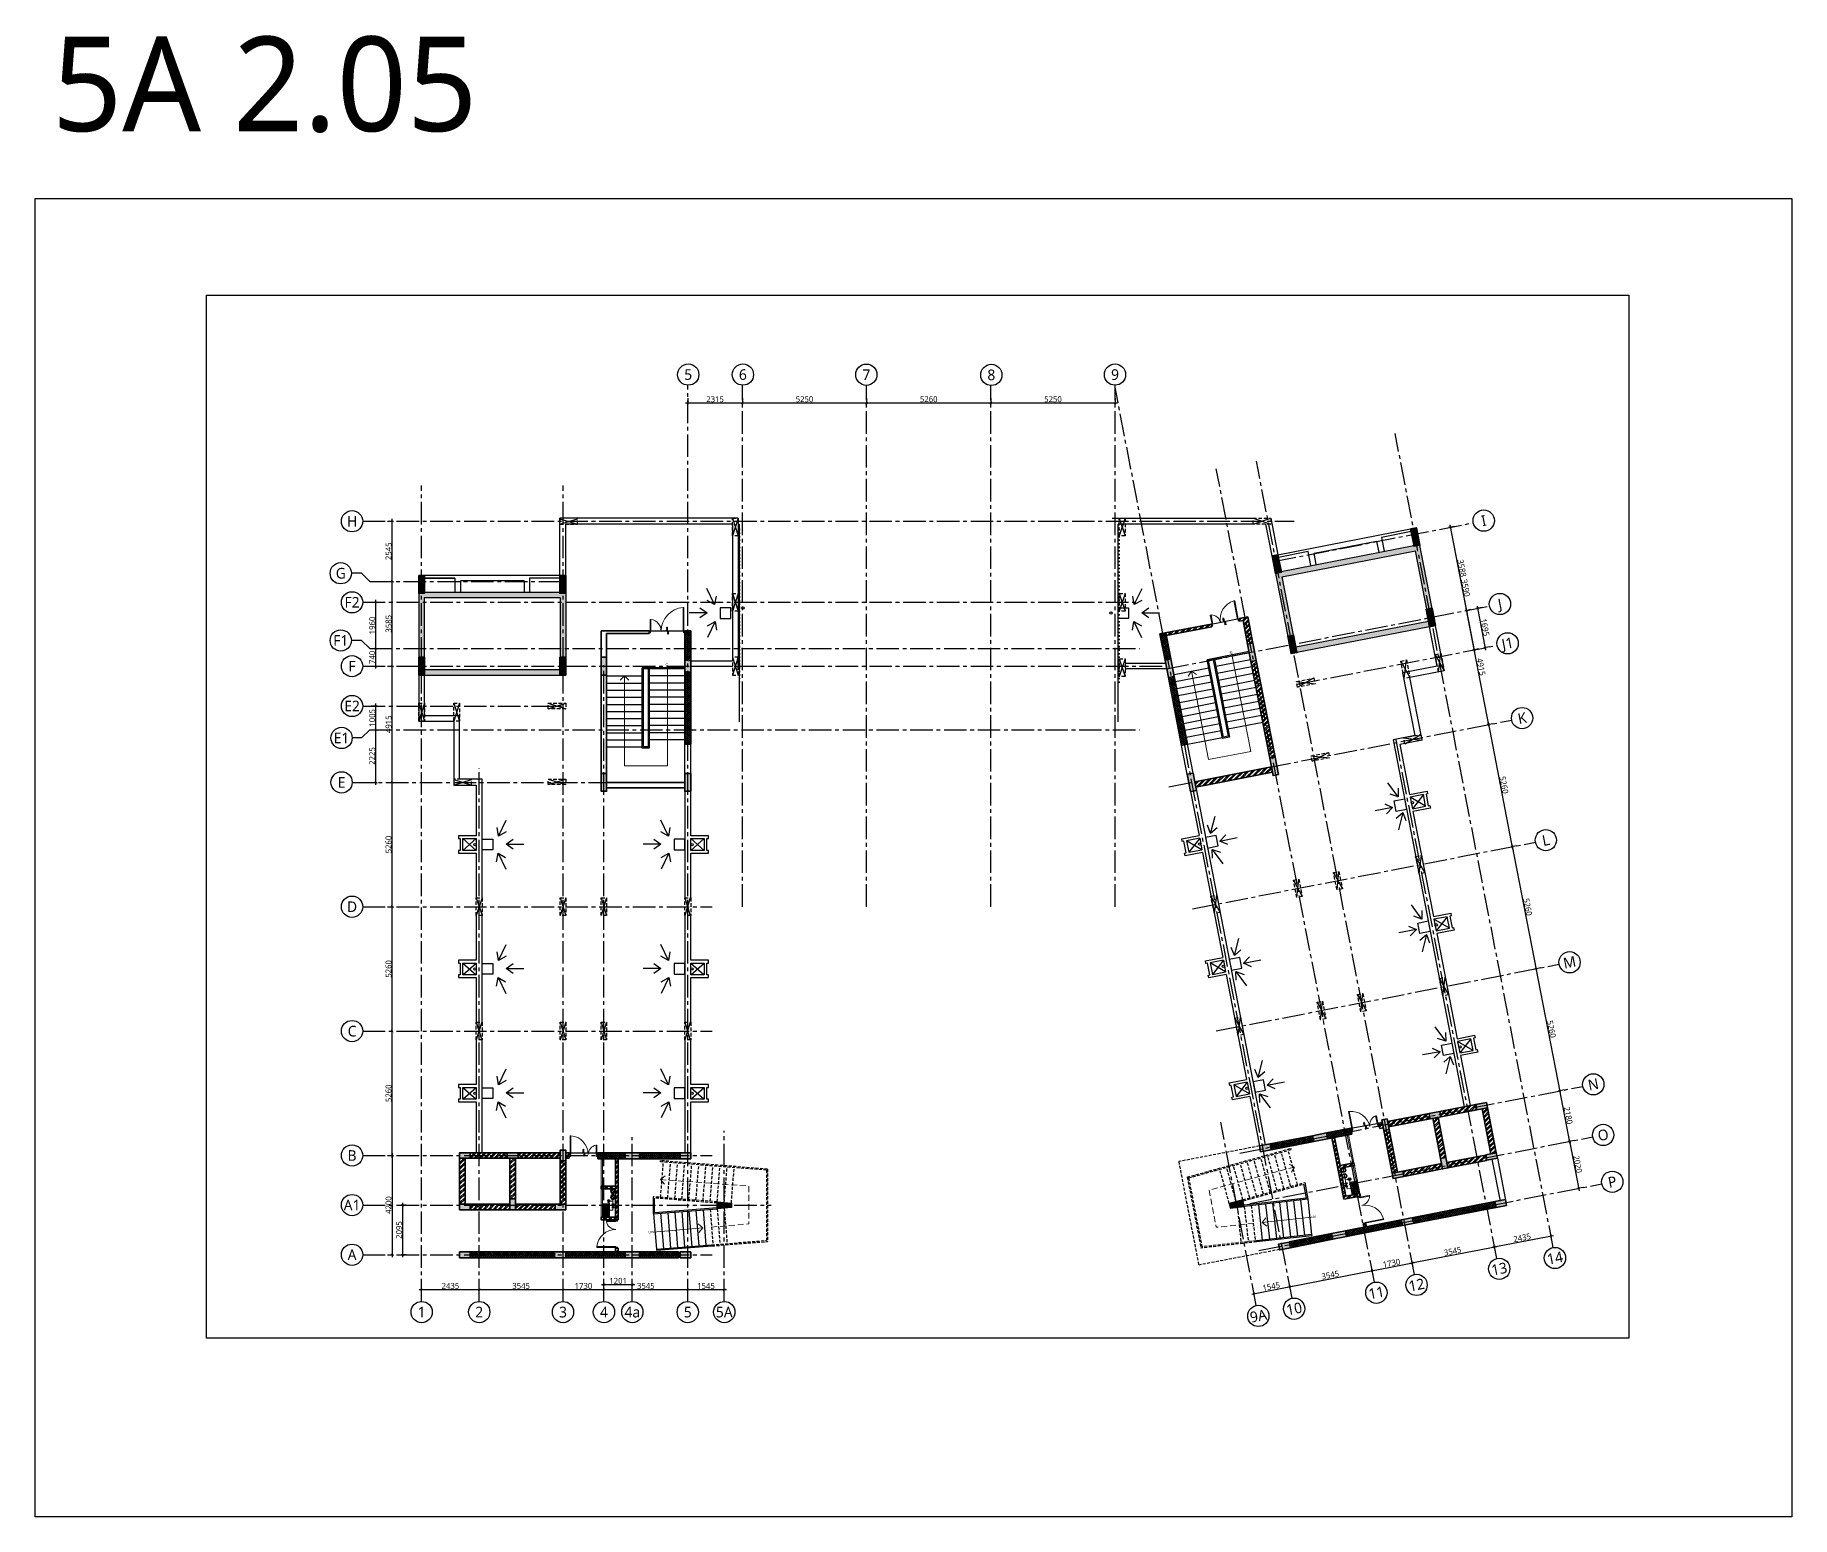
# Model space of a CAD drawing. Header units: millimetres. Extents: x -1107453 to -240403, y -265431 to 143409.
# Drawn here: x -314710 to -240403, y -265431 to -202764 of the extents above; entities that cross this region are included whole.
import ezdxf
from ezdxf.enums import TextEntityAlignment as Align

# ---------------------------------------------------------------- set-up
doc = ezdxf.new("R2010")
doc.units = ezdxf.units.MM
doc.header["$MEASUREMENT"] = 0
for name, pattern in [('ACAD_ISO03W100', [30, 12, -18]), ('ACAD_ISO05W100', [36, 24, -3, 0, -3, 0, -3, 0, -3]), ('CENTER2', [28.575, 19.05, -3.175, 3.175, -3.175]), ('DASHED', [0.75, 0.5, -0.25]), ('DASHED2', [0.375, 0.25, -0.125]), ('HIDDEN', [0.375, 0.25, -0.125]), ('HIDDEN2', [4.7625, 3.175, -1.5875])]:
    doc.linetypes.add(name, pattern=pattern)
for name, color, linetype in [('A-Anno-Dims', 7, 'Continuous'), ('A-Anno-Grid Lines', 154, 'Continuous'), ('A-Detail Lines 10', 8, 'Continuous'), ('A-Elevation', 4, 'Continuous'), ('A-Steps', 3, 'Continuous'), ('A-Wall Patt', 8, 'Continuous'), ('A-Window', 4, 'Continuous'), ('Anno_Labels', 7, 'Continuous'), ('S-Conc Patt', 9, 'Continuous')]:
    doc.layers.add(name, color=color, linetype=linetype)
for name, color, linetype, lineweight in [('A-Detail Lines', 8, 'Continuous', 25), ('A-Door', 4, 'Continuous', 9), ('A-Wall Sec', 1, 'Continuous', 30), ('A-WIN', 5, 'Continuous', 25), ('column hatch', 12, 'Continuous', 5), ('S-Concrete', 40, 'Continuous', 30), ('STAIR', 3, 'Continuous', 9), ('text', 7, 'Continuous', 9), ('Wall HATCH', 8, 'Continuous', 15)]:
    doc.layers.add(name, color=color, linetype=linetype, lineweight=lineweight)
doc.styles.get("Standard").update_dxf_attribs({"font": 'trebuc.ttf'})
doc.dimstyles.new('DIM 1', dxfattribs={"dimtxt": 185, "dimasz": 200, "dimexe": 100, "dimexo": 50, "dimgap": 125, "dimtad": 3, "dimdec": 0, "dimtxsty": 'Standard', "dimblk": 'OBLIQUE', "dimcen": 250, "dimdle": 100, "dimclrd": 256, "dimclre": 256, "dimclrt": 256, "dimadec": 0, "dimazin": 0, "dimtfac": 1, "dimtdec": 0, "dimtmove": 1, "dimatfit": 3, "dimldrblk": 'OBLIQUE', "dimfxl": 1, "dimlwd": -1, "dimlwe": -1, "dimarcsym": 0})
doc.dimstyles.new('IIITD_WD_L @ 100', dxfattribs={"dimscale": 100, "dimtxt": 2.5, "dimasz": 1, "dimexe": 0.5, "dimexo": 0.25, "dimgap": 0.3, "dimtad": 1, "dimdec": 0, "dimrnd": 1, "dimzin": 0, "dimdsep": 46, "dimtxsty": 'Standard', "dimblk": 'ARCHTICK', "dimcen": 0.2, "dimdle": 1, "dimclrd": 8, "dimclre": 8, "dimadec": 0, "dimazin": 0, "dimtfac": 1, "dimtdec": 0, "dimtofl": 0, "dimtmove": 0, "dimatfit": 0, "dimfxl": 2, "dimfxlon": 1, "dimtolj": 1, "dimtzin": 0, "dimlwd": -1, "dimlwe": -1, "dimarcsym": 0})
pattern_1 = [(45, (0, -68461.45), (-106.06602, 106.06602), []), (45, (70.71, -68461.45), (-106.06602, 106.06602), [])]
pattern_2 = [(45, (0, -68461.446), (-44.194174, 44.194174), []), (135, (0, -68461.446), (-44.194174, -44.194174), [])]

msp = doc.modelspace()

# ---------------------------------------------------------------- texts
at = {"layer": 'A-Door', "insert": (-314001.7, -202825.6), "char_height": 4000, "width": 43665, "attachment_point": 1}
msp.add_mtext('5A 2.05', dxfattribs=at)

# ---------------------------------------------------------------- blocks, each defined once
blk = doc.blocks.new('Door 1200')
at = {"layer": 'A-Door', "color": 5, "lineweight": 18}
for p, q in [((524084, 16182), (524084, 16132)), ((524084, 16182), (524159, 16182)), ((524084, 16132), (524124, 16132)), ((524124, 16147), (524124, 16132)), ((524159, 16147), (524124, 16147)), ((524159, 16182), (524159, 16147)), ((524159, 16147), (524557, 16147)), ((524159, 16112), (524159, 16147)), ((524159, 16112), (524557, 16112)), ((524557, 16147), (524557, 16112)), ((524084, 15032), (524124, 15032)), ((524084, 14982), (524084, 15032)), ((524084, 14982), (524159, 14982)), ((524124, 15017), (524124, 15032)), ((524159, 15017), (524124, 15017)), ((524159, 15052), (524159, 15017)), ((524159, 15052), (524958, 15052)), ((524159, 14982), (524159, 15017)), ((524159, 15017), (524958, 15017)), ((524958, 15017), (524958, 15052))]:
    blk.add_line(p, q, dxfattribs=at)
at = {"layer": 'A-Door', "lineweight": 18}
for centre, radius, start, end in [((524155, 16193), 411, 270.56949, 348.69202), ((524157, 14978), 804, 5.3148, 89.87153)]:
    blk.add_arc(centre, radius, start, end, dxfattribs=at)
blk = doc.blocks.new('staircase 1 top')
at = {"layer": 'A-Elevation'}
for p, q in [((1232382, -43189), (1232382, -44989)), ((1232432, -43189), (1232432, -44989)), ((1235782, -44989), (1232382, -44989)), ((1232432, -44689), (1235782, -44689)), ((1232432, -44739), (1235732, -44739)), ((1235732, -44939), (1232432, -44939)), ((1235732, -44739), (1235732, -44939)), ((1235782, -44689), (1235782, -44989))]:
    blk.add_line(p, q, dxfattribs=at)
at = {"layer": 'A-Steps'}
for p, q in [((1232732, -43189), (1232732, -44689)), ((1233032, -43189), (1233032, -44689)), ((1233332, -43189), (1233332, -44689)), ((1233632, -43189), (1233632, -44689)), ((1233932, -43189), (1233932, -44689)), ((1234232, -43189), (1234232, -44689)), ((1234532, -43189), (1234532, -44689)), ((1234832, -43189), (1234832, -44689)), ((1235132, -43189), (1235132, -44689)), ((1235432, -43189), (1235432, -44689)), ((1232732, -46489), (1232732, -44989)), ((1233032, -46489), (1233032, -44989)), ((1233332, -46489), (1233332, -44989)), ((1233632, -46489), (1233632, -44989)), ((1233932, -46489), (1233932, -44989)), ((1234232, -46489), (1234232, -44989)), ((1234532, -46489), (1234532, -44989)), ((1234832, -46489), (1234832, -44989)), ((1235132, -46489), (1235132, -44989)), ((1235432, -46489), (1235432, -44989)), ((1235732, -46489), (1235732, -44989))]:
    blk.add_line(p, q, dxfattribs=at)
at = {"layer": 'text'}
for p, q in [((1232432, -43925), (1236539, -43925)), ((1236539, -45739), (1236539, -43925)), ((1232732, -45739), (1232912, -45559)), ((1232732, -45739), (1232912, -45919)), ((1232732, -45739), (1236539, -45739))]:
    blk.add_line(p, q, dxfattribs=at)
at = {"layer": 'text', "insert": (1232202, -43893), "char_height": 100, "width": 200.53, "attachment_point": 1}
blk.add_mtext('{\\fArial|b0|i0|c0|p34;UP}', dxfattribs=at)
blk = doc.blocks.new('s g h s l')
at = {"layer": 'S-Conc Patt'}
blk.add_hatch(color=256, dxfattribs=at).paths.add_polyline_path([(521138, -8797), (521138, -9087), (521738, -9040), (521738, -8844)])
at = {"layer": 'A-Elevation', "linetype": 'HIDDEN2', "ltscale": 40}
for p, q in [((523272, -7411), (518738, -7052)), ((518738, -7102), (518738, -7052)), ((523222, -7457), (518738, -7102)), ((523272, -7411), (523272, -10474)), ((523222, -7457), (523222, -10428)), ((521138, -8797), (518438, -8583)), ((521138, -8847), (518488, -8637)), ((520906, -10610), (523222, -10428)), ((520919, -10659), (523272, -10474))]:
    blk.add_line(p, q, dxfattribs=at)
at = {"layer": 'A-Elevation'}
for p, q in [((518438, -8583), (518438, -9300)), ((518488, -9245), (518488, -8637)), ((518438, -9300), (521138, -9087)), ((518488, -9245), (521138, -9037)), ((518566, -10794), (520906, -10610)), ((518566, -10794), (518570, -10844)), ((518570, -10844), (520919, -10659))]:
    blk.add_line(p, q, dxfattribs=at)
at = {"layer": 'A-Steps', "linetype": 'DASHED2', "ltscale": 500}
for p, q in [((518748, -8607), (518866, -7112)), ((519047, -8631), (519165, -7136)), ((519346, -8655), (519464, -7159)), ((519645, -8678), (519763, -7183)), ((519944, -8702), (520062, -7207)), ((520243, -8726), (520361, -7230)), ((520542, -8749), (520660, -7254)), ((520841, -8773), (520960, -7278)), ((521140, -8797), (521259, -7301)), ((521439, -8821), (521558, -7325)), ((521738, -8844), (521857, -7349)), ((520841, -9111), (520960, -10606)), ((521140, -9087), (521259, -10583)), ((521439, -9064), (521558, -10559))]:
    blk.add_line(p, q, dxfattribs=at)
at = {"layer": 'A-Steps'}
for p, q in [((518448, -9299), (518566, -10794)), ((518747, -9275), (518865, -10771)), ((519046, -9252), (519164, -10747)), ((519346, -9228), (519463, -10723)), ((519645, -9205), (519762, -10700)), ((519944, -9181), (520061, -10676)), ((520243, -9158), (520360, -10653)), ((520542, -9134), (520659, -10629))]:
    blk.add_line(p, q, dxfattribs=at)
at = {"layer": 'S-Concrete'}
blk.add_lwpolyline([(521138, -8797), (521738, -8844), (521738, -9040), (521138, -9087), (521138, -8797)], dxfattribs=at)
at = {"layer": 'STAIR', "color": 5, "const_width": 1}
for points in [[(520486, -9052), (520732, -9977), (520660, -10026), (520830, -9989), (520750, -10043), (520925, -10679)], [(520672, -9052), (520918, -9977), (520846, -10026), (521016, -9989), (520936, -10043), (521111, -10679)]]:
    blk.add_lwpolyline(points, dxfattribs=at)
at = {"layer": 'text'}
for p, q in [((518738, -7854), (518932, -7688)), ((518738, -7854), (518904, -8048)), ((518438, -10077), (520531, -9895)), ((520531, -9895), (520336, -9731)), ((520531, -9895), (520367, -10090))]:
    blk.add_line(p, q, dxfattribs=at)
at = {"layer": 'text', "linetype": 'DASHED2', "ltscale": 1000}
for p, q in [((518738, -7854), (522472, -8128)), ((522472, -8128), (522472, -9726)), ((520888, -9864), (522472, -9726))]:
    blk.add_line(p, q, dxfattribs=at)
at = {"layer": 'text', "insert": (518237, -10029), "char_height": 100, "width": 230.66, "attachment_point": 1}
blk.add_mtext('{\\fArial|b0|i0|c0|p34;UP}', dxfattribs=at)
blk = doc.blocks.new('f h')
at = {"layer": 'A-WIN'}
for p, q in [((1010874, -78570), (1010972, -78570)), ((1010874, -78570), (1010972, -78734)), ((1010972, -78570), (1010874, -78734)), ((1010874, -78734), (1010972, -78734)), ((1011088, -78536), (1011088, -79120)), ((1011088, -78575), (1011368, -78575)), ((1011368, -78536), (1011368, -79120)), ((1011088, -79081), (1011368, -79081))]:
    blk.add_line(p, q, dxfattribs=at)
at = {"layer": 'A-WIN', "ltscale": 50}
for centre, radius in [((1010925, -78023), 93.8), ((1010925, -78023), 75), ((1010924, -78269), 93.8), ((1010924, -78269), 75)]:
    blk.add_circle(centre, radius, dxfattribs=at)
at = {"layer": 'A-WIN'}
blk.add_circle((1011100, -78441), 56.6, dxfattribs=at)
at = {"layer": 'Wall HATCH'}
for p, q in [((1010923, -78570), (1010923, -78344)), ((1010923, -78441), (1011044, -78441)), ((1010923, -78828), (1010923, -78734)), ((1011140, -78401), (1011060, -78481)), ((1011140, -78481), (1011060, -78401)), ((1011123, -78575), (1011123, -79081)), ((1011158, -78575), (1011158, -79081)), ((1011193, -78575), (1011193, -79081)), ((1011228, -78575), (1011228, -79081)), ((1011263, -78575), (1011263, -79081)), ((1011298, -78575), (1011298, -79081)), ((1011333, -78575), (1011333, -79081)), ((1011088, -78828), (1010923, -78828))]:
    blk.add_line(p, q, dxfattribs=at)
at = {"layer": 'Wall HATCH', "ltscale": 50}
for centre in [(1010899, -77997), (1010897, -78242)]:
    blk.add_arc(centre, 37.5, 314.62668, 134.62668, dxfattribs=at)
at = {"layer": 'Wall HATCH'}
for centre in [(1010950, -78296), (1010952, -78050)]:
    blk.add_arc(centre, 37.5, 134.62668, 314.62668, dxfattribs=at)
blk = doc.blocks.new('DROP')
at = {"layer": 'A-Detail Lines'}
h = blk.add_hatch(dxfattribs=at)
h.set_pattern_fill('ANSI31', color=256, scale=100, angle=-90, style=0)
h.set_pattern_definition([(45, (-30796.783, -8736.205), (8.838835, -8.838835), [])])
h.paths.add_polyline_path([(-46, 0), (-46, -147), (-75, -147), (-75, 0)])
h.paths.add_polyline_path([(0, 147), (0, 0), (-30, 0), (-30, 147)])
for p, q in [((-46, -147), (-46, 0)), ((0, 0), (0, 148))]:
    blk.add_line(p, q, dxfattribs=at)
blk = doc.blocks.new('_Oblique')
at = {"color": 0, "linetype": 'ByBlock', "lineweight": -2}
blk.add_line((-0.5, -0.5), (0.5, 0.5), dxfattribs=at)
blk = doc.blocks.new('column 2.05')
at = {"layer": 'S-Conc Patt'}
h = blk.add_hatch(color=256, dxfattribs=at)
h.paths.add_polyline_path([(-394489, -157156), (-394739, -157156), (-394739, -157906), (-394489, -157906)])
h.paths.add_polyline_path([(-394489, -160616), (-394739, -160616), (-394739, -161366), (-394489, -161366)])
h.paths.add_polyline_path([(-363886, -185345), (-363838, -185590), (-364290, -185678), (-364338, -185433)])
h.paths.add_polyline_path([(-389204, -185761), (-389204, -186011), (-389653, -186011), (-389653, -185761)])
h.paths.add_polyline_path([(-389454, -165531), (-389204, -165531), (-389204, -166281), (-389454, -166281)])
h.paths.add_polyline_path([(-400709, -160616), (-400459, -160616), (-400459, -161366), (-400709, -161366)])
h.paths.add_polyline_path([(-389204, -160616), (-389454, -160616), (-389454, -161366), (-389204, -161366)])
h.paths.add_polyline_path([(-392989, -160616), (-392759, -160616), (-392759, -161366), (-392989, -161366)])
h.paths.add_polyline_path([(-358090, -158586), (-357845, -158538), (-357702, -159274), (-357947, -159322)])
h.paths.add_polyline_path([(-359974, -180182), (-359748, -180138), (-359661, -180590), (-359886, -180634)])
h.paths.add_polyline_path([(-361508, -184866), (-361460, -185111), (-362049, -185226), (-362097, -184980)])
h.paths.add_polyline_path([(-355128, -181578), (-355084, -181804), (-355531, -181891), (-355575, -181665)])
h.paths.add_polyline_path([(-359085, -182347), (-359041, -182573), (-359492, -182661), (-359536, -182435)])
h.paths.add_polyline_path([(-355545, -179439), (-355501, -179664), (-355952, -179752), (-355996, -179526)])
h.paths.add_polyline_path([(-357487, -181813), (-357262, -181769), (-357176, -182211), (-357402, -182254)])
h.paths.add_polyline_path([(-357523, -179823), (-357479, -180049), (-357930, -180137), (-357974, -179911)])
h.paths.add_polyline_path([(-394489, -183751), (-394489, -183981), (-394939, -183981), (-394939, -183751)])
h.paths.add_polyline_path([(-394489, -181916), (-394719, -181916), (-394719, -181456), (-394489, -181456)])
h.paths.add_polyline_path([(-398529, -183751), (-398529, -183981), (-398979, -183981), (-398979, -183751)])
h.paths.add_polyline_path([(-398528, -181571), (-398528, -181801), (-398979, -181801), (-398979, -181571)])
h.paths.add_polyline_path([(-396849, -183521), (-396619, -183521), (-396619, -183981), (-396849, -183981)])
h.paths.add_polyline_path([(-396504, -181571), (-396504, -181801), (-396964, -181801), (-396964, -181571)])
h.paths.add_polyline_path([(-365649, -160055), (-365423, -160011), (-365280, -160748), (-365506, -160791)])
h.paths.add_polyline_path([(-392989, -165531), (-392759, -165531), (-392759, -166281), (-392989, -166281)])
h.paths.add_polyline_path([(-358558, -184292), (-358510, -184538), (-359100, -184652), (-359147, -184407)])
h.paths.add_polyline_path([(-394488, -185761), (-394488, -186011), (-395088, -186011), (-395088, -185761)])
h.paths.add_polyline_path([(-391373, -181571), (-391373, -181821), (-391973, -181821), (-391973, -181571)])
h.paths.add_polyline_path([(-354745, -183551), (-354697, -183797), (-355138, -183882), (-355186, -183637)])
h.paths.add_polyline_path([(-391373, -185761), (-391373, -186011), (-391973, -186011), (-391973, -185761)])
h.paths.add_polyline_path([(-398528, -185761), (-398528, -186011), (-398978, -186011), (-398978, -185761)])
h.paths.add_polyline_path([(-362311, -180733), (-362264, -180979), (-362853, -181093), (-362900, -180848)])
h.paths.add_polyline_path([(-363949, -159725), (-363703, -159677), (-363560, -160413), (-363805, -160461)])
h.paths.add_polyline_path([(-369139, -160734), (-368893, -160686), (-368750, -161422), (-368995, -161470)])
h.paths.add_polyline_path([(-400709, -157156), (-400459, -157156), (-400459, -157906), (-400709, -157906)])
h.paths.add_polyline_path([(-358751, -155186), (-358506, -155138), (-358362, -155874), (-358608, -155922)])
h.paths.add_polyline_path([(-364609, -156328), (-364363, -156281), (-364220, -157017), (-364465, -157065)])
h.paths.add_polyline_path([(-364692, -181196), (-364645, -181442), (-365096, -181529), (-365144, -181284)])
h.paths.add_polyline_path([(-364711, -164880), (-364485, -164836), (-364342, -165572), (-364568, -165616)])
h.paths.add_polyline_path([(-368201, -165558), (-367955, -165511), (-367812, -166247), (-368058, -166295)])
h.paths.add_polyline_path([(-389204, -181571), (-389204, -181821), (-389653, -181821), (-389653, -181571)])
at = {"layer": 'A-Detail Lines 10'}
for p, q in [((-365416, -154735), (-364666, -154985)), ((-365416, -154985), (-364666, -154735)), ((-357719, -160495), (-357331, -161184)), ((-357576, -161231), (-357474, -160447)), ((-359172, -160778), (-358784, -161466)), ((-359029, -161514), (-358927, -160730)), ((-363580, -161634), (-362793, -161736)), ((-363532, -161880), (-362841, -161491)), ((-359051, -164024), (-358267, -164126)), ((-359003, -164269), (-358314, -163881)), ((-362967, -164785), (-362187, -164868)), ((-362923, -165011), (-362231, -164642)), ((-358539, -169039), (-358151, -169727)), ((-358396, -169775), (-358294, -168991)), ((-363707, -170043), (-363339, -170736)), ((-363564, -170780), (-363482, -170000)), ((-362009, -169713), (-361640, -170406)), ((-361866, -170450), (-361783, -169669)), ((-367197, -170722), (-366809, -171410)), ((-367054, -171458), (-366952, -170674)), ((-357535, -174202), (-357147, -174891)), ((-357392, -174938), (-357290, -174154)), ((-362704, -175207), (-362335, -175899)), ((-362561, -175943), (-362478, -175163)), ((-361006, -174877), (-360637, -175569)), ((-360862, -175613), (-360780, -174833)), ((-366193, -175885), (-365805, -176574)), ((-366050, -176621), (-365948, -175837))]:
    blk.add_line(p, q, dxfattribs=at)
for points in [[(-394739, -154985), (-393989, -154755)], [(-394739, -154755), (-393989, -154985)], [(-387439, -154735), (-387189, -155485)], [(-387189, -154735), (-387439, -155485)], [(-371079, -154735), (-370829, -155485)], [(-370829, -154735), (-371079, -155485)], [(-387439, -157915), (-387189, -158665)], [(-387189, -157915), (-387439, -158665)], [(-371079, -157915), (-370829, -158665)], [(-370829, -157915), (-371079, -158665)], [(-387439, -160616), (-387189, -161366)], [(-387189, -160616), (-387439, -161366)], [(-371078, -160683), (-370828, -161433)], [(-370828, -160683), (-371078, -161433)], [(-400709, -162561), (-400459, -163311)], [(-400459, -162561), (-400709, -163311)], [(-399229, -162561), (-398979, -163311)], [(-398979, -162561), (-399229, -163311)], [(-395239, -162791), (-394489, -162561)], [(-395239, -162561), (-394489, -162791)], [(-399229, -166021), (-398479, -165791)], [(-399229, -165791), (-398479, -166021)], [(-395239, -166001), (-394489, -165771)], [(-395239, -165771), (-394489, -166001)], [(-398274, -170791), (-398024, -171541)], [(-398024, -170791), (-398274, -171541)], [(-394718, -170791), (-394488, -171541)], [(-394488, -170791), (-394718, -171541)], [(-392989, -170791), (-392759, -171541)], [(-392759, -170791), (-392989, -171541)], [(-389454, -170791), (-389224, -171541)], [(-389224, -170791), (-389454, -171541)], [(-398274, -176051), (-398044, -176801)], [(-398044, -176051), (-398274, -176801)], [(-394719, -176051), (-394489, -176801)], [(-394489, -176051), (-394719, -176801)], [(-392989, -176051), (-392759, -176801)], [(-392759, -176051), (-392989, -176801)], [(-389454, -176051), (-389224, -176801)], [(-389224, -176051), (-389454, -176801)]]:
    blk.add_lwpolyline(points, dxfattribs=at)
at = {"layer": 'S-Concrete', "color": 3, "linetype": 'DASHED', "lineweight": -3, "ltscale": 300}
for points in [[(-393989, -154985), (-393989, -154735), (-394739, -154735), (-394739, -154985), (-393989, -154985)], [(-387189, -155485), (-387439, -155485), (-387439, -154735), (-387189, -154735), (-387189, -155485)], [(-371079, -154735), (-370829, -154735), (-370829, -155485), (-371079, -155485), (-371079, -154735)], [(-365416, -154985), (-365416, -154735), (-364666, -154735), (-364666, -154985), (-365416, -154985)], [(-387189, -158665), (-387439, -158665), (-387439, -157915), (-387189, -157915), (-387189, -158665)], [(-371079, -157915), (-370829, -157915), (-370829, -158665), (-371079, -158665), (-371079, -157915)], [(-357719, -160495), (-357474, -160447), (-357331, -161184), (-357576, -161231), (-357719, -160495)], [(-387189, -160616), (-387439, -160616), (-387439, -161366), (-387189, -161366), (-387189, -160616)], [(-371079, -160683), (-370829, -160683), (-370829, -161433), (-371079, -161433), (-371079, -160683)], [(-359172, -160778), (-358927, -160730), (-358784, -161466), (-359029, -161514), (-359172, -160778)], [(-362841, -161491), (-362793, -161736), (-363532, -161880), (-363580, -161634), (-362841, -161491)], [(-400709, -162561), (-400459, -162561), (-400459, -163311), (-400709, -163311), (-400709, -162561)], [(-399229, -162561), (-398979, -162561), (-398979, -163311), (-399229, -163311), (-399229, -162561)], [(-394489, -162561), (-394489, -162791), (-395239, -162791), (-395239, -162561), (-394489, -162561)], [(-358314, -163881), (-358267, -164126), (-359003, -164269), (-359051, -164024), (-358314, -163881)], [(-362923, -165011), (-362967, -164785), (-362231, -164642), (-362187, -164868), (-362923, -165011)], [(-395239, -166001), (-395239, -165771), (-394489, -165771), (-394489, -166001), (-395239, -166001)], [(-363707, -170043), (-363482, -170000), (-363339, -170736), (-363564, -170780), (-363707, -170043)], [(-362009, -169713), (-361783, -169669), (-361640, -170406), (-361866, -170450), (-362009, -169713)], [(-394718, -170791), (-394488, -170791), (-394488, -171541), (-394718, -171541), (-394718, -170791)], [(-392989, -170791), (-392759, -170791), (-392759, -171541), (-392989, -171541), (-392989, -170791)], [(-362704, -175207), (-362478, -175163), (-362335, -175899), (-362561, -175943), (-362704, -175207)], [(-361006, -174877), (-360780, -174833), (-360637, -175569), (-360862, -175613), (-361006, -174877)], [(-394719, -176051), (-394489, -176051), (-394489, -176801), (-394719, -176801), (-394719, -176051)], [(-392989, -176051), (-392759, -176051), (-392759, -176801), (-392989, -176801), (-392989, -176051)]]:
    blk.add_lwpolyline(points, dxfattribs=at)
at = {"layer": 'S-Concrete', "lineweight": 35}
for points in [[(-358751, -155186), (-358506, -155138), (-358362, -155874), (-358608, -155922), (-358751, -155186)], [(-364609, -156328), (-364363, -156281), (-364220, -157017), (-364465, -157065), (-364609, -156328)], [(-400709, -157156), (-400459, -157156), (-400459, -157906), (-400709, -157906), (-400709, -157156)], [(-394739, -157156), (-394489, -157156), (-394489, -157906), (-394739, -157906), (-394739, -157156)], [(-358090, -158586), (-357845, -158538), (-357702, -159274), (-357947, -159322), (-358090, -158586)], [(-363949, -159725), (-363703, -159677), (-363560, -160413), (-363805, -160461), (-363949, -159725)], [(-365649, -160055), (-365423, -160011), (-365280, -160748), (-365506, -160791), (-365649, -160055)], [(-400709, -160616), (-400459, -160616), (-400459, -161366), (-400709, -161366), (-400709, -160616)], [(-394739, -160616), (-394489, -160616), (-394489, -161366), (-394739, -161366), (-394739, -160616)], [(-392989, -160616), (-392759, -160616), (-392759, -161366), (-392989, -161366), (-392989, -160616)], [(-389204, -160616), (-389454, -160616), (-389454, -161366), (-389204, -161366), (-389204, -160616)], [(-369139, -160734), (-368893, -160686), (-368750, -161422), (-368995, -161470), (-369139, -160734)], [(-364711, -164880), (-364485, -164836), (-364342, -165572), (-364568, -165616), (-364711, -164880)], [(-392989, -165531), (-392759, -165531), (-392759, -166281), (-392989, -166281), (-392989, -165531)], [(-368201, -165558), (-367955, -165511), (-367812, -166247), (-368058, -166295), (-368201, -165558)], [(-355545, -179439), (-355501, -179664), (-355952, -179752), (-355996, -179526), (-355545, -179439)], [(-359974, -180182), (-359748, -180138), (-359661, -180590), (-359886, -180634), (-359974, -180182)], [(-357523, -179823), (-357479, -180049), (-357930, -180137), (-357974, -179911), (-357523, -179823)], [(-364692, -181196), (-364645, -181442), (-365096, -181529), (-365144, -181284), (-364692, -181196)], [(-398528, -181571), (-398528, -181801), (-398979, -181801), (-398979, -181571), (-398528, -181571)], [(-396504, -181571), (-396504, -181801), (-396964, -181801), (-396964, -181571), (-396504, -181571)], [(-394489, -181916), (-394719, -181916), (-394719, -181456), (-394489, -181456), (-394489, -181916)], [(-391373, -181571), (-391373, -181821), (-391973, -181821), (-391973, -181571), (-391373, -181571)], [(-389204, -181571), (-389204, -181821), (-389653, -181821), (-389653, -181571), (-389204, -181571)], [(-357487, -181813), (-357262, -181769), (-357176, -182211), (-357402, -182254), (-357487, -181813)], [(-355128, -181578), (-355084, -181804), (-355531, -181891), (-355575, -181665), (-355128, -181578)], [(-359085, -182347), (-359041, -182573), (-359492, -182661), (-359536, -182435), (-359085, -182347)], [(-396849, -183521), (-396619, -183521), (-396619, -183981), (-396849, -183981), (-396849, -183521)], [(-398529, -183751), (-398529, -183981), (-398979, -183981), (-398979, -183751), (-398529, -183751)], [(-394489, -183751), (-394489, -183981), (-394939, -183981), (-394939, -183751), (-394489, -183751)], [(-354745, -183551), (-354697, -183797), (-355138, -183882), (-355186, -183637), (-354745, -183551)], [(-358558, -184292), (-358510, -184538), (-359100, -184652), (-359147, -184407), (-358558, -184292)], [(-398528, -185761), (-398528, -186011), (-398978, -186011), (-398978, -185761), (-398528, -185761)], [(-394488, -185761), (-394488, -186011), (-395088, -186011), (-395088, -185761), (-394488, -185761)], [(-391373, -185761), (-391373, -186011), (-391973, -186011), (-391973, -185761), (-391373, -185761)], [(-389204, -185761), (-389204, -186011), (-389653, -186011), (-389653, -185761), (-389204, -185761)], [(-363886, -185345), (-363838, -185590), (-364290, -185678), (-364338, -185433), (-363886, -185345)]]:
    blk.add_lwpolyline(points, dxfattribs=at)
for points in [[(-389454, -165531), (-389204, -165531), (-389204, -166281), (-389454, -166281)], [(-362311, -180733), (-362264, -180979), (-362853, -181093), (-362900, -180848), (-362311, -180733)], [(-361508, -184866), (-361460, -185111), (-362049, -185226), (-362097, -184980), (-361508, -184866)]]:
    blk.add_lwpolyline(points, close=True, dxfattribs=at)
at = {"layer": 'S-Concrete', "color": 3, "linetype": 'DASHED', "lineweight": -3, "ltscale": 300}
for points in [[(-398479, -166021), (-398479, -165771), (-399229, -165771), (-399229, -166021)], [(-358539, -169039), (-358294, -168991), (-358151, -169727), (-358396, -169775)], [(-398274, -170791), (-398024, -170791), (-398024, -171541), (-398274, -171541)], [(-389454, -170791), (-389204, -170791), (-389204, -171541), (-389454, -171541)], [(-367197, -170722), (-366952, -170674), (-366809, -171410), (-367054, -171458)], [(-357535, -174202), (-357290, -174154), (-357147, -174891), (-357392, -174938)], [(-398274, -176051), (-398024, -176051), (-398024, -176801), (-398274, -176801)], [(-389454, -176051), (-389204, -176051), (-389204, -176801), (-389454, -176801)], [(-366193, -175885), (-365948, -175837), (-365805, -176574), (-366050, -176621)]]:
    blk.add_lwpolyline(points, close=True, dxfattribs=at)
blk = doc.blocks.new('Big Door Garbage')
at = {"layer": 'A-Door', "color": 5, "lineweight": 18}
for p, q in [((-12550, 128778), (-12500, 128778)), ((-12550, 128703), (-12550, 128778)), ((-12550, 128703), (-12515, 128703)), ((-12515, 128738), (-12500, 128738)), ((-12515, 128703), (-12515, 128738)), ((-12515, 128703), (-12515, 127703)), ((-12480, 128703), (-12515, 128703)), ((-12500, 128778), (-12500, 128738)), ((-12480, 128703), (-12480, 127703)), ((-11120, 128703), (-11085, 128703)), ((-11120, 128703), (-11120, 128204)), ((-11100, 128778), (-11100, 128738)), ((-11050, 128778), (-11100, 128778)), ((-11085, 128738), (-11100, 128738)), ((-11085, 128703), (-11085, 128738)), ((-11050, 128703), (-11085, 128703)), ((-11085, 128703), (-11085, 128204)), ((-11050, 128703), (-11050, 128778)), ((-11085, 128204), (-11120, 128204)), ((-12515, 127703), (-12480, 127703))]:
    blk.add_line(p, q, dxfattribs=at)
at = {"layer": 'A-Door', "lineweight": 18}
for centre, radius, start, end in [((-12553, 128704), 1003, 274.19987, 359.91946), ((-11042, 128706), 508, 180.34955, 261.18067)]:
    blk.add_arc(centre, radius, start, end, dxfattribs=at)
blk = doc.blocks.new('Grid Head')
blk.add_circle((0, 0), 3)
at = {"layer": 'Anno_Labels'}
blk.add_attdef('GRID_NAME', text='', height=3, dxfattribs=at).set_placement((0, 0), align=Align.MIDDLE_CENTER)
blk = doc.blocks.new('_ArchTick')
at = {"color": 0, "linetype": 'ByBlock', "const_width": 0.15}
blk.add_lwpolyline([(-0.5, -0.5), (0.5, 0.5)], dxfattribs=at)
blk = doc.blocks.new('*D1097')
at = {"layer": 'A-Anno-Dims', "color": 8, "transparency": 16777216}
for p, q in [((507968, -6933), (507968, -1473)), ((507968, -1573), (507918, -1573)), ((507968, -6833), (508018, -6833))]:
    blk.add_line(p, q, dxfattribs=at)
at = {"layer": 'A-Anno-Dims', "color": 8, "transparency": 16777216, "xscale": 100, "yscale": 100, "zscale": 100}
for p, rotation in [((507968, -1573), 90), ((507968, -6833), 270)]:
    blk.add_blockref('_ArchTick', p, dxfattribs=dict(at, rotation=rotation))
at = {"layer": 'A-Anno-Dims', "color": 0, "transparency": 16777216, "insert": (507811, -4203), "char_height": 250, "attachment_point": 5, "rotation": 90}
blk.add_mtext('\\A1;5260', dxfattribs=at)
blk = doc.blocks.new('_Open90')
at = {"color": 0, "linetype": 'ByBlock', "lineweight": -2}
for p, q in [((0, 0), (-1, 0)), ((-0.5, 0.5), (0, 0)), ((0, 0), (-0.5, -0.5))]:
    blk.add_line(p, q, dxfattribs=at)
blk = doc.blocks.new('*D1115')
at = {"layer": 'A-Anno-Dims', "color": 8, "transparency": 16777216}
for p, q in [((507968, -1673), (507968, 3787)), ((507768, 3687), (508018, 3687)), ((507968, -1573), (507918, -1573))]:
    blk.add_line(p, q, dxfattribs=at)
at = {"layer": 'A-Anno-Dims', "color": 8, "transparency": 16777216, "xscale": 100, "yscale": 100, "zscale": 100}
for p, rotation in [((507968, 3687), 90), ((507968, -1573), 270)]:
    blk.add_blockref('_ArchTick', p, dxfattribs=dict(at, rotation=rotation))
at = {"layer": 'A-Anno-Dims', "color": 0, "transparency": 16777216, "insert": (507811, 1057), "char_height": 250, "attachment_point": 5, "rotation": 90}
blk.add_mtext('\\A1;5260', dxfattribs=at)
blk = doc.blocks.new('*D1098')
at = {"layer": 'A-Anno-Dims', "color": 8, "transparency": 16777216}
for p, q in [((507768, 8947), (508018, 8947)), ((507968, 3587), (507968, 9047)), ((507768, 3687), (508018, 3687))]:
    blk.add_line(p, q, dxfattribs=at)
at = {"layer": 'A-Anno-Dims', "color": 8, "transparency": 16777216, "xscale": 100, "yscale": 100, "zscale": 100}
for p, rotation in [((507968, 8947), 90), ((507968, 3687), 270)]:
    blk.add_blockref('_ArchTick', p, dxfattribs=dict(at, rotation=rotation))
at = {"layer": 'A-Anno-Dims', "color": 0, "transparency": 16777216, "insert": (507811, 6317), "char_height": 250, "attachment_point": 5, "rotation": 90}
blk.add_mtext('\\A1;5260', dxfattribs=at)
blk = doc.blocks.new('*D1099')
at = {"layer": 'A-Anno-Dims', "color": 8, "transparency": 16777216}
for p, q in [((507078, 11172), (507328, 11172)), ((507278, 8847), (507278, 11272)), ((507078, 8947), (507328, 8947))]:
    blk.add_line(p, q, dxfattribs=at)
at = {"layer": 'A-Anno-Dims', "color": 8, "transparency": 16777216, "xscale": 100, "yscale": 100, "zscale": 100}
for p, rotation in [((507278, 11172), 90), ((507278, 8947), 270)]:
    blk.add_blockref('_ArchTick', p, dxfattribs=dict(at, rotation=rotation))
at = {"layer": 'A-Anno-Dims', "color": 0, "transparency": 16777216, "insert": (507121, 10060), "char_height": 250, "attachment_point": 5, "rotation": 90}
blk.add_mtext('\\A1;2225', dxfattribs=at)
blk = doc.blocks.new('*D1116')
at = {"layer": 'A-Anno-Dims', "color": 8, "transparency": 16777216}
for p, q in [((507078, 12177), (507328, 12177)), ((507278, 11072), (507278, 12277)), ((507078, 11172), (507328, 11172))]:
    blk.add_line(p, q, dxfattribs=at)
at = {"layer": 'A-Anno-Dims', "color": 8, "transparency": 16777216, "xscale": 100, "yscale": 100, "zscale": 100}
for p, rotation in [((507278, 12177), 90), ((507278, 11172), 270)]:
    blk.add_blockref('_ArchTick', p, dxfattribs=dict(at, rotation=rotation))
at = {"layer": 'A-Anno-Dims', "color": 0, "transparency": 16777216, "insert": (507121, 11675), "char_height": 250, "attachment_point": 5, "rotation": 90}
blk.add_mtext('\\A1;1005', dxfattribs=at)
blk = doc.blocks.new('*D1100')
at = {"layer": 'A-Anno-Dims', "color": 8, "transparency": 16777216}
for p, q in [((507968, 17347), (507968, 20092)), ((507768, 19992), (508018, 19992)), ((507768, 17447), (508018, 17447))]:
    blk.add_line(p, q, dxfattribs=at)
at = {"layer": 'A-Anno-Dims', "color": 8, "transparency": 16777216, "xscale": 100, "yscale": 100, "zscale": 100}
for p, rotation in [((507968, 19992), 90), ((507968, 17447), 270)]:
    blk.add_blockref('_ArchTick', p, dxfattribs=dict(at, rotation=rotation))
at = {"layer": 'A-Anno-Dims', "color": 0, "transparency": 16777216, "insert": (507811, 18720), "char_height": 250, "attachment_point": 5, "rotation": 90}
blk.add_mtext('\\A1;2545', dxfattribs=at)
blk = doc.blocks.new('*D1117')
at = {"layer": 'A-Anno-Dims', "color": 8, "transparency": 16777216}
for p, q in [((509111, -12507), (511746, -12507)), ((509211, -12707), (509211, -12457)), ((511646, -12707), (511646, -12457))]:
    blk.add_line(p, q, dxfattribs=at)
at = {"layer": 'A-Anno-Dims', "color": 8, "transparency": 16777216, "xscale": 100, "yscale": 100, "zscale": 100, "rotation": 180}
blk.add_blockref('_ArchTick', (509211, -12507), dxfattribs=at)
at = {"layer": 'A-Anno-Dims', "color": 8, "transparency": 16777216, "xscale": 100, "yscale": 100, "zscale": 100}
blk.add_blockref('_ArchTick', (511646, -12507), dxfattribs=at)
at = {"layer": 'A-Anno-Dims', "color": 0, "transparency": 16777216, "insert": (510428, -12350), "char_height": 250, "attachment_point": 5}
blk.add_mtext('\\A1;2435', dxfattribs=at)
blk = doc.blocks.new('*D1118')
at = {"layer": 'A-Anno-Dims', "color": 8, "transparency": 16777216}
for p, q in [((511546, -12507), (515291, -12507)), ((511646, -12707), (511646, -12457)), ((515191, -12707), (515191, -12457))]:
    blk.add_line(p, q, dxfattribs=at)
at = {"layer": 'A-Anno-Dims', "color": 8, "transparency": 16777216, "xscale": 100, "yscale": 100, "zscale": 100, "rotation": 180}
blk.add_blockref('_ArchTick', (511646, -12507), dxfattribs=at)
at = {"layer": 'A-Anno-Dims', "color": 8, "transparency": 16777216, "xscale": 100, "yscale": 100, "zscale": 100}
blk.add_blockref('_ArchTick', (515191, -12507), dxfattribs=at)
at = {"layer": 'A-Anno-Dims', "color": 0, "transparency": 16777216, "insert": (513418, -12350), "char_height": 250, "attachment_point": 5}
blk.add_mtext('\\A1;3545', dxfattribs=at)
blk = doc.blocks.new('*D1119')
at = {"layer": 'A-Anno-Dims', "color": 8, "transparency": 16777216}
for p, q in [((515091, -12507), (517021, -12507)), ((515191, -12707), (515191, -12457)), ((516921, -12707), (516921, -12457))]:
    blk.add_line(p, q, dxfattribs=at)
at = {"layer": 'A-Anno-Dims', "color": 8, "transparency": 16777216, "xscale": 100, "yscale": 100, "zscale": 100, "rotation": 180}
blk.add_blockref('_ArchTick', (515191, -12507), dxfattribs=at)
at = {"layer": 'A-Anno-Dims', "color": 8, "transparency": 16777216, "xscale": 100, "yscale": 100, "zscale": 100}
blk.add_blockref('_ArchTick', (516921, -12507), dxfattribs=at)
at = {"layer": 'A-Anno-Dims', "color": 0, "transparency": 16777216, "insert": (516056, -12350), "char_height": 250, "attachment_point": 5}
blk.add_mtext('\\A1;1730', dxfattribs=at)
blk = doc.blocks.new('*D1120')
at = {"layer": 'A-Anno-Dims', "color": 8, "transparency": 16777216}
for p, q in [((516821, -12507), (520566, -12507)), ((516921, -12707), (516921, -12457)), ((520466, -12707), (520466, -12457))]:
    blk.add_line(p, q, dxfattribs=at)
at = {"layer": 'A-Anno-Dims', "color": 8, "transparency": 16777216, "xscale": 100, "yscale": 100, "zscale": 100, "rotation": 180}
blk.add_blockref('_ArchTick', (516921, -12507), dxfattribs=at)
at = {"layer": 'A-Anno-Dims', "color": 8, "transparency": 16777216, "xscale": 100, "yscale": 100, "zscale": 100}
blk.add_blockref('_ArchTick', (520466, -12507), dxfattribs=at)
at = {"layer": 'A-Anno-Dims', "color": 0, "transparency": 16777216, "insert": (518693, -12350), "char_height": 250, "attachment_point": 5}
blk.add_mtext('\\A1;3545', dxfattribs=at)
blk = doc.blocks.new('*D1101')
at = {"layer": 'A-Anno-Dims', "color": 8, "transparency": 16777216}
for p, q in [((545837, -12400), (549513, -11685)), ((549453, -11901), (549405, -11655)), ((545973, -12577), (545925, -12332))]:
    blk.add_line(p, q, dxfattribs=at)
at = {"layer": 'A-Anno-Dims', "color": 8, "transparency": 16777216, "xscale": 100, "yscale": 100, "zscale": 100}
for p, rotation in [((549415, -11704), 11.00000000000686), ((545935, -12381), 191.0000000000068)]:
    blk.add_blockref('_ArchTick', p, dxfattribs=dict(at, rotation=rotation))
at = {"layer": 'A-Anno-Dims', "color": 0, "transparency": 16777216, "insert": (547645, -11888), "char_height": 250, "attachment_point": 5, "rotation": 11}
blk.add_mtext('\\A1;3545', dxfattribs=at)
blk = doc.blocks.new('*D1102')
at = {"layer": 'A-Anno-Dims', "color": 8, "transparency": 16777216}
for p, q in [((549317, -11724), (551211, -11355)), ((549453, -11901), (549405, -11655)), ((551151, -11571), (551104, -11325))]:
    blk.add_line(p, q, dxfattribs=at)
at = {"layer": 'A-Anno-Dims', "color": 8, "transparency": 16777216, "xscale": 100, "yscale": 100, "zscale": 100}
for p, rotation in [((549415, -11704), 190.9999999905828), ((551113, -11374), 10.99999999058284)]:
    blk.add_blockref('_ArchTick', p, dxfattribs=dict(at, rotation=rotation))
at = {"layer": 'A-Anno-Dims', "color": 0, "transparency": 16777216, "insert": (550234, -11385), "char_height": 250, "attachment_point": 5, "rotation": 11}
blk.add_mtext('\\A1;1730', dxfattribs=at)
blk = doc.blocks.new('*D1103')
at = {"layer": 'A-Anno-Dims', "color": 8, "transparency": 16777216}
for p, q in [((551015, -11393), (554691, -10679)), ((554631, -10894), (554583, -10649)), ((551151, -11571), (551104, -11325))]:
    blk.add_line(p, q, dxfattribs=at)
at = {"layer": 'A-Anno-Dims', "color": 8, "transparency": 16777216, "xscale": 100, "yscale": 100, "zscale": 100}
for p, rotation in [((554593, -10698), 10.99999999058284), ((551113, -11374), 190.9999999905828)]:
    blk.add_blockref('_ArchTick', p, dxfattribs=dict(at, rotation=rotation))
at = {"layer": 'A-Anno-Dims', "color": 0, "transparency": 16777216, "insert": (552823, -10882), "char_height": 250, "attachment_point": 5, "rotation": 11}
blk.add_mtext('\\A1;3545', dxfattribs=at)
blk = doc.blocks.new('*D1104')
at = {"layer": 'A-Anno-Dims', "color": 8, "transparency": 16777216}
for p, q in [((554495, -10717), (557082, -10214)), ((557022, -10430), (556974, -10184)), ((554631, -10894), (554583, -10649))]:
    blk.add_line(p, q, dxfattribs=at)
at = {"layer": 'A-Anno-Dims', "color": 8, "transparency": 16777216, "xscale": 100, "yscale": 100, "zscale": 100}
for p, rotation in [((556983, -10233), 10.99999999058284), ((554593, -10698), 190.9999999905828)]:
    blk.add_blockref('_ArchTick', p, dxfattribs=dict(at, rotation=rotation))
at = {"layer": 'A-Anno-Dims', "color": 0, "transparency": 16777216, "insert": (555758, -10311), "char_height": 250, "attachment_point": 5, "rotation": 11}
blk.add_mtext('\\A1;2435', dxfattribs=at)
blk = doc.blocks.new('*D1105')
at = {"layer": 'A-Anno-Dims', "color": 8, "transparency": 16777216}
for p, q in [((522681, 24994), (528131, 24994)), ((522781, 25194), (522781, 24944)), ((528031, 25194), (528031, 24944))]:
    blk.add_line(p, q, dxfattribs=at)
at = {"layer": 'A-Anno-Dims', "color": 8, "transparency": 16777216, "xscale": 100, "yscale": 100, "zscale": 100, "rotation": 180}
blk.add_blockref('_ArchTick', (522781, 24994), dxfattribs=at)
at = {"layer": 'A-Anno-Dims', "color": 8, "transparency": 16777216, "xscale": 100, "yscale": 100, "zscale": 100}
blk.add_blockref('_ArchTick', (528031, 24994), dxfattribs=at)
at = {"layer": 'A-Anno-Dims', "color": 0, "transparency": 16777216, "insert": (525406, 25151), "char_height": 250, "attachment_point": 5}
blk.add_mtext('\\A1;5250', dxfattribs=at)
blk = doc.blocks.new('*D1121')
at = {"layer": 'A-Anno-Dims', "color": 8, "transparency": 16777216}
for p, q in [((527931, 24994), (533391, 24994)), ((528031, 25194), (528031, 24944)), ((533291, 25194), (533291, 24944))]:
    blk.add_line(p, q, dxfattribs=at)
at = {"layer": 'A-Anno-Dims', "color": 8, "transparency": 16777216, "xscale": 100, "yscale": 100, "zscale": 100, "rotation": 180}
blk.add_blockref('_ArchTick', (528031, 24994), dxfattribs=at)
at = {"layer": 'A-Anno-Dims', "color": 8, "transparency": 16777216, "xscale": 100, "yscale": 100, "zscale": 100}
blk.add_blockref('_ArchTick', (533291, 24994), dxfattribs=at)
at = {"layer": 'A-Anno-Dims', "color": 0, "transparency": 16777216, "insert": (530661, 25152), "char_height": 250, "attachment_point": 5}
blk.add_mtext('\\A1;5260', dxfattribs=at)
blk = doc.blocks.new('*D1106')
at = {"layer": 'A-Anno-Dims', "color": 8, "transparency": 16777216}
for p, q in [((533191, 24994), (538641, 24994)), ((533291, 25194), (533291, 24944)), ((538541, 25194), (538541, 24944))]:
    blk.add_line(p, q, dxfattribs=at)
at = {"layer": 'A-Anno-Dims', "color": 8, "transparency": 16777216, "xscale": 100, "yscale": 100, "zscale": 100, "rotation": 180}
blk.add_blockref('_ArchTick', (533291, 24994), dxfattribs=at)
at = {"layer": 'A-Anno-Dims', "color": 8, "transparency": 16777216, "xscale": 100, "yscale": 100, "zscale": 100}
blk.add_blockref('_ArchTick', (538541, 24994), dxfattribs=at)
at = {"layer": 'A-Anno-Dims', "color": 0, "transparency": 16777216, "insert": (535916, 25151), "char_height": 250, "attachment_point": 5}
blk.add_mtext('\\A1;5250', dxfattribs=at)
blk = doc.blocks.new('*D1122')
at = {"layer": 'A-Anno-Dims', "color": 8, "transparency": 16777216}
for p, q in [((520366, 24994), (522881, 24994)), ((520466, 25194), (520466, 24944)), ((522781, 25194), (522781, 24944))]:
    blk.add_line(p, q, dxfattribs=at)
at = {"layer": 'A-Anno-Dims', "color": 8, "transparency": 16777216, "xscale": 100, "yscale": 100, "zscale": 100, "rotation": 180}
blk.add_blockref('_ArchTick', (520466, 24994), dxfattribs=at)
at = {"layer": 'A-Anno-Dims', "color": 8, "transparency": 16777216, "xscale": 100, "yscale": 100, "zscale": 100}
blk.add_blockref('_ArchTick', (522781, 24994), dxfattribs=at)
at = {"layer": 'A-Anno-Dims', "color": 0, "transparency": 16777216, "insert": (521623, 25151), "char_height": 250, "attachment_point": 5}
blk.add_mtext('\\A1;2315', dxfattribs=at)
blk = doc.blocks.new('*D1123')
at = {"layer": 'A-Anno-Dims', "color": 8, "transparency": 16777216}
for p, q in [((507768, -6833), (508018, -6833)), ((507968, -6733), (507968, -11133)), ((507768, -11033), (508018, -11033))]:
    blk.add_line(p, q, dxfattribs=at)
at = {"layer": 'A-Anno-Dims', "color": 8, "transparency": 16777216, "xscale": 100, "yscale": 100, "zscale": 100}
for p, rotation in [((507968, -6833), 90), ((507968, -11033), 270)]:
    blk.add_blockref('_ArchTick', p, dxfattribs=dict(at, rotation=rotation))
at = {"layer": 'A-Anno-Dims', "color": 0, "transparency": 16777216, "insert": (507811, -8933), "char_height": 250, "attachment_point": 5, "rotation": 90}
blk.add_mtext('\\A1;4200', dxfattribs=at)
blk = doc.blocks.new('*D1107')
at = {"layer": 'A-Anno-Dims', "color": 8, "transparency": 16777216}
for p, q in [((552911, 19774), (552665, 19726)), ((552695, 19834), (553418, 16116)), ((553595, 16252), (553350, 16204))]:
    blk.add_line(p, q, dxfattribs=at)
at = {"layer": 'A-Anno-Dims', "color": 8, "transparency": 16777216, "xscale": 100, "yscale": 100, "zscale": 100}
for p, rotation in [((552714, 19735), 101.0000000000101), ((553399, 16214), 281.0000000000102)]:
    blk.add_blockref('_ArchTick', p, dxfattribs=dict(at, rotation=rotation))
at = {"layer": 'A-Anno-Dims', "color": 0, "transparency": 16777216, "insert": (553211, 18005), "char_height": 250, "attachment_point": 5, "rotation": 281}
blk.add_mtext('\\A1;3588', dxfattribs=at)
blk = doc.blocks.new('*D1124')
at = {"layer": 'A-Anno-Dims', "color": 8, "transparency": 16777216}
for p, q in [((557544, -4063), (557298, -4111)), ((557328, -4003), (557783, -6339)), ((557960, -6203), (557714, -6251))]:
    blk.add_line(p, q, dxfattribs=at)
at = {"layer": 'A-Anno-Dims', "color": 8, "transparency": 16777216, "xscale": 100, "yscale": 100, "zscale": 100}
for p, rotation in [((557348, -4101), 101.0000000010404), ((557764, -6241), 281.0000000010404)]:
    blk.add_blockref('_ArchTick', p, dxfattribs=dict(at, rotation=rotation))
at = {"layer": 'A-Anno-Dims', "color": 0, "transparency": 16777216, "insert": (557710, -5141), "char_height": 250, "attachment_point": 5, "rotation": 281}
blk.add_mtext('\\A1;2180', dxfattribs=at)
blk = doc.blocks.new('*D1125')
at = {"layer": 'A-Anno-Dims', "color": 8, "transparency": 16777216}
for p, q in [((557960, -6203), (557714, -6251)), ((557744, -6143), (558168, -8322)), ((558345, -8186), (558100, -8233))]:
    blk.add_line(p, q, dxfattribs=at)
at = {"layer": 'A-Anno-Dims', "color": 8, "transparency": 16777216, "xscale": 100, "yscale": 100, "zscale": 100}
for p, rotation in [((557764, -6241), 101.0000000010405), ((558149, -8224), 281.0000000010405)]:
    blk.add_blockref('_ArchTick', p, dxfattribs=dict(at, rotation=rotation))
at = {"layer": 'A-Anno-Dims', "color": 0, "transparency": 16777216, "insert": (558111, -7202), "char_height": 250, "attachment_point": 5, "rotation": 281}
blk.add_mtext('\\A1;2020', dxfattribs=at)
blk = doc.blocks.new('*D1126')
at = {"layer": 'A-Anno-Dims', "color": 8, "transparency": 16777216}
for p, q in [((552911, 19774), (552665, 19726)), ((552695, 19834), (553741, 14452)), ((553919, 14588), (553673, 14540))]:
    blk.add_line(p, q, dxfattribs=at)
at = {"layer": 'A-Anno-Dims', "color": 8, "transparency": 16777216, "xscale": 100, "yscale": 100, "zscale": 100}
for p, rotation in [((552714, 19735), 101.0000000010405), ((553722, 14550), 281.0000000010405)]:
    blk.add_blockref('_ArchTick', p, dxfattribs=dict(at, rotation=rotation))
at = {"layer": 'A-Anno-Dims', "color": 0, "transparency": 16777216, "insert": (553373, 17173), "char_height": 250, "attachment_point": 5, "rotation": 281}
blk.add_mtext('\\A1;3590', dxfattribs=at)
blk = doc.blocks.new('*D1108')
at = {"layer": 'A-Anno-Dims', "color": 8, "transparency": 16777216}
for p, q in [((554533, 11427), (554288, 11379)), ((554318, 11487), (555359, 6127)), ((555537, 6264), (555291, 6216))]:
    blk.add_line(p, q, dxfattribs=at)
at = {"layer": 'A-Anno-Dims', "color": 8, "transparency": 16777216, "xscale": 100, "yscale": 100, "zscale": 100}
for p, rotation in [((554337, 11389), 101.0000000010405), ((555340, 6226), 281.0000000010405)]:
    blk.add_blockref('_ArchTick', p, dxfattribs=dict(at, rotation=rotation))
at = {"layer": 'A-Anno-Dims', "color": 0, "transparency": 16777216, "insert": (554993, 8837), "char_height": 250, "attachment_point": 5, "rotation": 281}
blk.add_mtext('\\A1;5260', dxfattribs=at)
blk = doc.blocks.new('*D1127')
at = {"layer": 'A-Anno-Dims', "color": 8, "transparency": 16777216}
for p, q in [((555537, 6264), (555291, 6216)), ((555321, 6324), (556363, 964)), ((556540, 1100), (556295, 1053))]:
    blk.add_line(p, q, dxfattribs=at)
at = {"layer": 'A-Anno-Dims', "color": 8, "transparency": 16777216, "xscale": 100, "yscale": 100, "zscale": 100}
for p, rotation in [((555340, 6226), 101.0000000010405), ((556344, 1062), 281.0000000010405)]:
    blk.add_blockref('_ArchTick', p, dxfattribs=dict(at, rotation=rotation))
at = {"layer": 'A-Anno-Dims', "color": 0, "transparency": 16777216, "insert": (555997, 3674), "char_height": 250, "attachment_point": 5, "rotation": 281}
blk.add_mtext('\\A1;5260', dxfattribs=at)
blk = doc.blocks.new('*D1128')
at = {"layer": 'A-Anno-Dims', "color": 8, "transparency": 16777216}
for p, q in [((556540, 1100), (556295, 1053)), ((556325, 1160), (557367, -4199)), ((557544, -4063), (557298, -4111))]:
    blk.add_line(p, q, dxfattribs=at)
at = {"layer": 'A-Anno-Dims', "color": 8, "transparency": 16777216, "xscale": 100, "yscale": 100, "zscale": 100}
for p, rotation in [((556344, 1062), 101.0000000010405), ((557348, -4101), 281.0000000010405)]:
    blk.add_blockref('_ArchTick', p, dxfattribs=dict(at, rotation=rotation))
at = {"layer": 'A-Anno-Dims', "color": 0, "transparency": 16777216, "insert": (557000, -1489), "char_height": 250, "attachment_point": 5, "rotation": 281}
blk.add_mtext('\\A1;5260', dxfattribs=at)
blk = doc.blocks.new('*D1109')
at = {"layer": 'A-Anno-Dims', "color": 8, "transparency": 16777216}
for p, q in [((507078, 14602), (507328, 14602)), ((507278, 13762), (507278, 14702)), ((507078, 13862), (507328, 13862))]:
    blk.add_line(p, q, dxfattribs=at)
at = {"layer": 'A-Anno-Dims', "color": 8, "transparency": 16777216, "xscale": 100, "yscale": 100, "zscale": 100}
for p, rotation in [((507278, 14602), 90), ((507278, 13862), 270)]:
    blk.add_blockref('_ArchTick', p, dxfattribs=dict(at, rotation=rotation))
at = {"layer": 'A-Anno-Dims', "color": 0, "transparency": 16777216, "insert": (507121, 14232), "char_height": 250, "attachment_point": 5, "rotation": 90}
blk.add_mtext('\\A1;740', dxfattribs=at)
blk = doc.blocks.new('*D1110')
at = {"layer": 'A-Anno-Dims', "color": 8, "transparency": 16777216}
for p, q in [((507078, 16562), (507328, 16562)), ((507278, 14502), (507278, 16662)), ((507078, 14602), (507328, 14602))]:
    blk.add_line(p, q, dxfattribs=at)
at = {"layer": 'A-Anno-Dims', "color": 8, "transparency": 16777216, "xscale": 100, "yscale": 100, "zscale": 100}
for p, rotation in [((507278, 16562), 90), ((507278, 14602), 270)]:
    blk.add_blockref('_ArchTick', p, dxfattribs=dict(at, rotation=rotation))
at = {"layer": 'A-Anno-Dims', "color": 0, "transparency": 16777216, "insert": (507120, 15582), "char_height": 250, "attachment_point": 5, "rotation": 90}
blk.add_mtext('\\A1;1960', dxfattribs=at)
blk = doc.blocks.new('*D1111')
at = {"layer": 'A-Anno-Dims', "color": 8, "transparency": 16777216}
for p, q in [((507768, 13862), (508018, 13862)), ((507968, 8847), (507968, 13962)), ((507768, 8947), (508018, 8947))]:
    blk.add_line(p, q, dxfattribs=at)
at = {"layer": 'A-Anno-Dims', "color": 8, "transparency": 16777216, "xscale": 100, "yscale": 100, "zscale": 100}
for p, rotation in [((507968, 13862), 90), ((507968, 8947), 270)]:
    blk.add_blockref('_ArchTick', p, dxfattribs=dict(at, rotation=rotation))
at = {"layer": 'A-Anno-Dims', "color": 0, "transparency": 16777216, "insert": (507811, 11404), "char_height": 250, "attachment_point": 5, "rotation": 90}
blk.add_mtext('\\A1;4915', dxfattribs=at)
blk = doc.blocks.new('*D1112')
at = {"layer": 'A-Anno-Dims', "color": 8, "transparency": 16777216}
for p, q in [((507768, 17447), (508018, 17447)), ((507968, 13762), (507968, 17547)), ((507768, 13862), (508018, 13862))]:
    blk.add_line(p, q, dxfattribs=at)
at = {"layer": 'A-Anno-Dims', "color": 8, "transparency": 16777216, "xscale": 100, "yscale": 100, "zscale": 100}
for p, rotation in [((507968, 17447), 90), ((507968, 13862), 270)]:
    blk.add_blockref('_ArchTick', p, dxfattribs=dict(at, rotation=rotation))
at = {"layer": 'A-Anno-Dims', "color": 0, "transparency": 16777216, "insert": (507811, 15654), "char_height": 250, "attachment_point": 5, "rotation": 90}
blk.add_mtext('\\A1;3585', dxfattribs=at)
blk = doc.blocks.new('*D1113')
at = {"layer": 'A-Anno-Dims', "color": 8, "transparency": 16777216}
for p, q in [((553853, 16404), (554215, 14544)), ((554068, 16344), (553823, 16296)), ((554392, 14680), (554146, 14632))]:
    blk.add_line(p, q, dxfattribs=at)
at = {"layer": 'A-Anno-Dims', "color": 8, "transparency": 16777216, "xscale": 100, "yscale": 100, "zscale": 100}
for p, rotation in [((553872, 16306), 101.0000000010405), ((554195, 14642), 281.0000000010405)]:
    blk.add_blockref('_ArchTick', p, dxfattribs=dict(at, rotation=rotation))
at = {"layer": 'A-Anno-Dims', "color": 0, "transparency": 16777216, "insert": (554188, 15504), "char_height": 250, "attachment_point": 5, "rotation": 281}
blk.add_mtext('\\A1;1695', dxfattribs=at)
blk = doc.blocks.new('*D1114')
at = {"layer": 'A-Anno-Dims', "color": 8, "transparency": 16777216}
for p, q in [((553594, 16252), (553349, 16204)), ((553379, 16312), (554355, 11291)), ((554532, 11427), (554287, 11379))]:
    blk.add_line(p, q, dxfattribs=at)
at = {"layer": 'A-Anno-Dims', "color": 8, "transparency": 16777216, "xscale": 100, "yscale": 100, "zscale": 100}
for p, rotation in [((553398, 16214), 101.0000000010405), ((554336, 11389), 281.0000000010405)]:
    blk.add_blockref('_ArchTick', p, dxfattribs=dict(at, rotation=rotation))
at = {"layer": 'A-Anno-Dims', "color": 0, "transparency": 16777216, "insert": (554022, 13831), "char_height": 250, "attachment_point": 5, "rotation": 281}
blk.add_mtext('\\A1;4915', dxfattribs=at)
blk = doc.blocks.new('*D1129')
at = {"layer": 'A-Anno-Dims', "color": 8, "transparency": 16777216}
for p, q in [((520366, -12507), (522111, -12507)), ((520466, -12707), (520466, -12457)), ((522011, -12707), (522011, -12457))]:
    blk.add_line(p, q, dxfattribs=at)
at = {"layer": 'A-Anno-Dims', "color": 8, "transparency": 16777216, "xscale": 100, "yscale": 100, "zscale": 100, "rotation": 180}
blk.add_blockref('_ArchTick', (520466, -12507), dxfattribs=at)
at = {"layer": 'A-Anno-Dims', "color": 8, "transparency": 16777216, "xscale": 100, "yscale": 100, "zscale": 100}
blk.add_blockref('_ArchTick', (522011, -12507), dxfattribs=at)
at = {"layer": 'A-Anno-Dims', "color": 0, "transparency": 16777216, "insert": (521238, -12351), "char_height": 250, "attachment_point": 5}
blk.add_mtext('\\A1;1545', dxfattribs=at)
blk = doc.blocks.new('*D1130')
at = {"layer": 'A-Anno-Dims', "color": 8, "transparency": 16777216}
for p, q in [((544321, -12695), (546033, -12362)), ((544457, -12872), (544409, -12626)), ((545973, -12577), (545925, -12332))]:
    blk.add_line(p, q, dxfattribs=at)
at = {"layer": 'A-Anno-Dims', "color": 8, "transparency": 16777216, "xscale": 100, "yscale": 100, "zscale": 100}
for p, rotation in [((544419, -12676), 191.0000000000077), ((545935, -12381), 11.00000000000771)]:
    blk.add_blockref('_ArchTick', p, dxfattribs=dict(at, rotation=rotation))
at = {"layer": 'A-Anno-Dims', "color": 0, "transparency": 16777216, "insert": (545147, -12374), "char_height": 250, "attachment_point": 5, "rotation": 11}
blk.add_mtext('\\A1;1545', dxfattribs=at)
blk = doc.blocks.new('*D1131')
at = {"layer": 'A-Anno-Dims', "color": 8, "transparency": 16777216}
for p, q in [((516821, -12294), (518222, -12294)), ((516921, -12294), (516921, -12344)), ((518122, -12294), (518122, -12344))]:
    blk.add_line(p, q, dxfattribs=at)
at = {"layer": 'A-Anno-Dims', "color": 8, "transparency": 16777216, "xscale": 100, "yscale": 100, "zscale": 100, "rotation": 180}
blk.add_blockref('_ArchTick', (516921, -12294), dxfattribs=at)
at = {"layer": 'A-Anno-Dims', "color": 8, "transparency": 16777216, "xscale": 100, "yscale": 100, "zscale": 100}
blk.add_blockref('_ArchTick', (518122, -12294), dxfattribs=at)
at = {"layer": 'A-Anno-Dims', "color": 0, "transparency": 16777216, "insert": (517522, -12137), "char_height": 250, "attachment_point": 5}
blk.add_mtext('\\A1;1201', dxfattribs=at)
blk = doc.blocks.new('*D1132')
at = {"layer": 'A-Anno-Dims', "color": 8, "transparency": 16777216}
for p, q in [((508413, -11133), (508413, -8838)), ((508551, -8938), (508363, -8938)), ((508551, -11033), (508363, -11033))]:
    blk.add_line(p, q, dxfattribs=at)
at = {"layer": 'A-Anno-Dims', "color": 8, "transparency": 16777216, "xscale": 100, "yscale": 100, "zscale": 100}
for p, rotation in [((508413, -8938), 90), ((508413, -11033), 270)]:
    blk.add_blockref('_ArchTick', p, dxfattribs=dict(at, rotation=rotation))
at = {"layer": 'A-Anno-Dims', "color": 0, "transparency": 16777216, "insert": (508255, -9986), "char_height": 250, "attachment_point": 5, "rotation": 90}
blk.add_mtext('\\A1;2095', dxfattribs=at)
blk = doc.blocks.new('*D1133')
at = {"layer": 'A-Anno-Dims', "color": 8, "transparency": 16777216}
for p, q in [((-298996, -6833), (-299046, -6833)), ((-298996, -9038), (-298996, -6733)), ((-299135, -8938), (-298946, -8938))]:
    blk.add_line(p, q, dxfattribs=at)
at = {"layer": 'A-Anno-Dims', "color": 8, "transparency": 16777216, "xscale": 100, "yscale": 100, "zscale": 100}
for p, rotation in [((-298996, -6833), 90), ((-298996, -8938), 270)]:
    blk.add_blockref('_ArchTick', p, dxfattribs=dict(at, rotation=rotation))
at = {"layer": 'A-Anno-Dims', "color": 0, "transparency": 16777216, "insert": (-299153, -7886), "char_height": 250, "attachment_point": 5, "rotation": 90}
blk.add_mtext('\\A1;2105', dxfattribs=at)
blk = doc.blocks.new('Grid Girls Hostel')
at = {"layer": 'A-Anno-Dims'}
blk.add_line((543390.7, -8958.9), (543979.8, -8845), dxfattribs=at)
at = {"layer": 'A-Anno-Grid Lines', "linetype": 'CENTER2', "ltscale": 50}
for p, q in [((520466, -13007.2), (520466, 25744.1)), ((522781, 3686.8), (522781, 25744.1)), ((528031, 3686.8), (528031, 25731.7)), ((533291, 3686.8), (533291, 25731.7)), ((538541, 3686.8), (538541, 25744.1)), ((546030.4, -12871.7), (538541, 25657.8)), ((557078.8, -10724.1), (550388.2, 23696.3)), ((551208.5, -11865.1), (544521.1, 22538.2)), ((549510.2, -12195.2), (542822.9, 22208.1)), ((509211, -13007.2), (509211, 21502.3)), ((515191, -13007.2), (515191, 21502.3)), ((506718.2, 19992.3), (546111.4, 19992.3)), ((545248.1, 18284.2), (553695, 19926.1)), ((506672.7, 17792.4), (506272.7, 17792.4)), ((507018.2, 17446.9), (515208.2, 17446.9)), ((506718.2, 16562.3), (539568.2, 16562.3)), ((540716.9, 13748.7), (554379.5, 16404.4)), ((506672.7, 14947.8), (506272.7, 14947.8)), ((507018.2, 14602.3), (539568.2, 14602.3)), ((546258.2, 13099.1), (554702.9, 14740.5)), ((506718.2, 13861.8), (540731.8, 13861.8)), ((516921, -13007.2), (516921, 13896.8)), ((506718.2, 12176.8), (515208.2, 12176.8)), ((507018.2, 11172.3), (539568.2, 11172.3)), ((540813.7, 8760.3), (555317.2, 11579.5)), ((506672.7, 10826.8), (506272.7, 10826.8)), ((554688.3, -11188.7), (550425.3, 10742.6)), ((506272.7, 8946.8), (517953.5, 8946.8)), ((511646, -13007.2), (511646, 9546.2)), ((541817.5, 3597), (556321, 6416.2)), ((506718.2, 3686.8), (521493.2, 3686.8)), ((542821.1, -1566.3), (557324.7, 1252.9)), ((506718.2, -1573.2), (521493.2, -1573.2)), ((543824.8, -6729.7), (558328.3, -3910.5)), ((522010.9, -13007.2), (522010.9, -5788.6)), ((544516.2, -13176.5), (543009.3, -5424.5)), ((518122.4, -13007.2), (518122.4, -6058.1)), ((544241.4, -8869.5), (558745, -6050.3)), ((506718.2, -6833.2), (521493.2, -6833.2)), ((544626.8, -10852.3), (559130.4, -8033.1)), ((506718.9, -8938.2), (523989.5, -8938.2)), ((506718.9, -11033.2), (521493.9, -11033.2))]:
    blk.add_line(p, q, dxfattribs=at)
for points in [[(507018.2, 17446.9), (506672.7, 17792.4)], [(507018.2, 14602.3), (506672.7, 14947.8)], [(507018.2, 11172.3), (506672.7, 10826.8)]]:
    blk.add_lwpolyline(points, dxfattribs=at)
at = {"layer": 'A-Anno-Dims'}
ref = blk.add_blockref('Grid Head', (520486.8, 26195.8), dxfattribs=dict(at, xscale=150, yscale=150, zscale=150))
ref.add_attrib('GRID_NAME', '5', dxfattribs={"layer": '0', "height": 450}).set_placement((520486.8, 26195.8), align=Align.MIDDLE_CENTER)
ref = blk.add_blockref('Grid Head', (522798.9, 26194.1), dxfattribs=dict(at, xscale=150, yscale=150, zscale=150))
ref.add_attrib('GRID_NAME', '6', dxfattribs={"layer": '0', "height": 450}).set_placement((522798.9, 26194.1), align=Align.MIDDLE_CENTER)
ref = blk.add_blockref('Grid Head', (528021.6, 26188.8), dxfattribs=dict(at, xscale=150, yscale=150, zscale=150))
ref.add_attrib('GRID_NAME', '7', dxfattribs={"layer": '0', "height": 450}).set_placement((528021.6, 26188.8), align=Align.MIDDLE_CENTER)
ref = blk.add_blockref('Grid Head', (533308.2, 26181.7), dxfattribs=dict(at, xscale=150, yscale=150, zscale=150))
ref.add_attrib('GRID_NAME', '8', dxfattribs={"layer": '0', "height": 450}).set_placement((533308.2, 26181.7), align=Align.MIDDLE_CENTER)
ref = blk.add_blockref('Grid Head', (538539.7, 26194.1), dxfattribs=dict(at, xscale=150, yscale=150, zscale=150))
ref.add_attrib('GRID_NAME', '9', dxfattribs={"layer": '0', "height": 450}).set_placement((538539.7, 26194.1), align=Align.MIDDLE_CENTER)
ref = blk.add_blockref('Grid Head', (506268.2, 19992.3), dxfattribs=dict(at, xscale=150, yscale=150, zscale=150))
ref.add_attrib('GRID_NAME', 'H', dxfattribs={"layer": '0', "height": 450}).set_placement((506268.2, 19992.3), align=Align.MIDDLE_CENTER)
ref = blk.add_blockref('Grid Head', (554135.5, 20018.3), dxfattribs=dict(at, xscale=150, yscale=150, zscale=150, rotation=11.00000000000715))
ref.add_attrib('GRID_NAME', 'I', dxfattribs={"layer": '0', "height": 450, "rotation": 11}).set_placement((554135.5, 20018.3), align=Align.MIDDLE_CENTER)
ref = blk.add_blockref('Grid Head', (505791.3, 17792.4), dxfattribs=dict(at, xscale=150, yscale=150, zscale=150))
ref.add_attrib('GRID_NAME', 'G', dxfattribs={"layer": '0', "height": 450}).set_placement((505791.3, 17792.4), align=Align.MIDDLE_CENTER)
ref = blk.add_blockref('Grid Head', (506268.2, 16562.3), dxfattribs=dict(at, xscale=150, yscale=150, zscale=150))
ref.add_attrib('GRID_NAME', 'F2', dxfattribs={"layer": '0', "height": 450}).set_placement((506268.2, 16562.3), align=Align.MIDDLE_CENTER)
ref = blk.add_blockref('Grid Head', (554821.2, 16490.3), dxfattribs=dict(at, xscale=150, yscale=150, zscale=150, rotation=11.00000000000715))
ref.add_attrib('GRID_NAME', 'J', dxfattribs={"layer": '0', "height": 450, "rotation": 11}).set_placement((554821.2, 16490.3), align=Align.MIDDLE_CENTER)
ref = blk.add_blockref('Grid Head', (505791.3, 14947.8), dxfattribs=dict(at, xscale=150, yscale=150, zscale=150))
ref.add_attrib('GRID_NAME', 'F1', dxfattribs={"layer": '0', "height": 450}).set_placement((505791.3, 14947.8), align=Align.MIDDLE_CENTER)
ref = blk.add_blockref('Grid Head', (555144.7, 14826.4), dxfattribs=dict(at, xscale=150, yscale=150, zscale=150, rotation=11.00000000000715))
ref.add_attrib('GRID_NAME', 'J1', dxfattribs={"layer": '0', "height": 450, "rotation": 11}).set_placement((555144.7, 14826.4), align=Align.MIDDLE_CENTER)
ref = blk.add_blockref('Grid Head', (506267.2, 13861.8), dxfattribs=dict(at, xscale=150, yscale=150, zscale=150))
ref.add_attrib('GRID_NAME', 'F', dxfattribs={"layer": '0', "height": 450}).set_placement((506267.2, 13861.8), align=Align.MIDDLE_CENTER)
ref = blk.add_blockref('Grid Head', (506268.2, 12176.8), dxfattribs=dict(at, xscale=150, yscale=150, zscale=150))
ref.add_attrib('GRID_NAME', 'E2', dxfattribs={"layer": '0', "height": 450}).set_placement((506268.2, 12176.8), align=Align.MIDDLE_CENTER)
ref = blk.add_blockref('Grid Head', (555758.9, 11665.4), dxfattribs=dict(at, xscale=150, yscale=150, zscale=150, rotation=11.00000000000715))
ref.add_attrib('GRID_NAME', 'K', dxfattribs={"layer": '0', "height": 450, "rotation": 11}).set_placement((555758.9, 11665.4), align=Align.MIDDLE_CENTER)
ref = blk.add_blockref('Grid Head', (505822.7, 10826.8), dxfattribs=dict(at, xscale=150, yscale=150, zscale=150))
ref.add_attrib('GRID_NAME', 'E1', dxfattribs={"layer": '0', "height": 450}).set_placement((505822.7, 10826.8), align=Align.MIDDLE_CENTER)
ref = blk.add_blockref('Grid Head', (505822.7, 8946.8), dxfattribs=dict(at, xscale=150, yscale=150, zscale=150))
ref.add_attrib('GRID_NAME', 'E', dxfattribs={"layer": '0', "height": 450}).set_placement((505822.7, 8946.8), align=Align.MIDDLE_CENTER)
ref = blk.add_blockref('Grid Head', (556762.7, 6502.1), dxfattribs=dict(at, xscale=150, yscale=150, zscale=150, rotation=11.00000000000715))
ref.add_attrib('GRID_NAME', 'L', dxfattribs={"layer": '0', "height": 450, "rotation": 11}).set_placement((556762.7, 6502.1), align=Align.MIDDLE_CENTER)
ref = blk.add_blockref('Grid Head', (506268.2, 3686.8), dxfattribs=dict(at, xscale=150, yscale=150, zscale=150))
ref.add_attrib('GRID_NAME', 'D', dxfattribs={"layer": '0', "height": 450}).set_placement((506268.2, 3686.8), align=Align.MIDDLE_CENTER)
ref = blk.add_blockref('Grid Head', (557766.4, 1338.7), dxfattribs=dict(at, xscale=150, yscale=150, zscale=150, rotation=11.00000000000715))
ref.add_attrib('GRID_NAME', 'M', dxfattribs={"layer": '0', "height": 450, "rotation": 11}).set_placement((557766.4, 1338.7), align=Align.MIDDLE_CENTER)
ref = blk.add_blockref('Grid Head', (506268.2, -1573.2), dxfattribs=dict(at, xscale=150, yscale=150, zscale=150))
ref.add_attrib('GRID_NAME', 'C', dxfattribs={"layer": '0', "height": 450}).set_placement((506268.2, -1573.2), align=Align.MIDDLE_CENTER)
ref = blk.add_blockref('Grid Head', (558770, -3824.6), dxfattribs=dict(at, xscale=150, yscale=150, zscale=150, rotation=11.00000000000715))
ref.add_attrib('GRID_NAME', 'N', dxfattribs={"layer": '0', "height": 450, "rotation": 11}).set_placement((558770, -3824.6), align=Align.MIDDLE_CENTER)
ref = blk.add_blockref('Grid Head', (559186.7, -5964.5), dxfattribs=dict(at, xscale=150, yscale=150, zscale=150, rotation=11.00000000000715))
ref.add_attrib('GRID_NAME', 'O', dxfattribs={"layer": '0', "height": 450, "rotation": 11}).set_placement((559186.7, -5964.5), align=Align.MIDDLE_CENTER)
ref = blk.add_blockref('Grid Head', (506268.2, -6833.2), dxfattribs=dict(at, xscale=150, yscale=150, zscale=150))
ref.add_attrib('GRID_NAME', 'B', dxfattribs={"layer": '0', "height": 450}).set_placement((506268.2, -6833.2), align=Align.MIDDLE_CENTER)
ref = blk.add_blockref('Grid Head', (559572.1, -7947.2), dxfattribs=dict(at, xscale=150, yscale=150, zscale=150, rotation=11.00000000000715))
ref.add_attrib('GRID_NAME', 'P', dxfattribs={"layer": '0', "height": 450, "rotation": 11}).set_placement((559572.1, -7947.2), align=Align.MIDDLE_CENTER)
ref = blk.add_blockref('Grid Head', (506268.9, -8933.2), dxfattribs=dict(at, xscale=150, yscale=150, zscale=150))
ref.add_attrib('GRID_NAME', 'A1', dxfattribs={"layer": '0', "height": 450}).set_placement((506268.9, -8933.2), align=Align.MIDDLE_CENTER)
ref = blk.add_blockref('Grid Head', (506268.9, -11033.2), dxfattribs=dict(at, xscale=150, yscale=150, zscale=150))
ref.add_attrib('GRID_NAME', 'A', dxfattribs={"layer": '0', "height": 450}).set_placement((506268.9, -11033.2), align=Align.MIDDLE_CENTER)
ref = blk.add_blockref('Grid Head', (554790.7, -11627.2), dxfattribs=dict(at, xscale=150, yscale=150, zscale=150, rotation=11.00000000000739))
ref.add_attrib('GRID_NAME', '13', dxfattribs={"layer": '0', "height": 450, "rotation": 11}).set_placement((554790.7, -11627.2), align=Align.MIDDLE_CENTER)
ref = blk.add_blockref('Grid Head', (557148.1, -11169), dxfattribs=dict(at, xscale=150, yscale=150, zscale=150, rotation=11.00000000000739))
ref.add_attrib('GRID_NAME', '14', dxfattribs={"layer": '0', "height": 450, "rotation": 11}).set_placement((557148.1, -11169), align=Align.MIDDLE_CENTER)
ref = blk.add_blockref('Grid Head', (551295, -12306.7), dxfattribs=dict(at, xscale=149.9999999999999, yscale=149.9999999999999, zscale=149.9999999999999, rotation=11.00000000000739))
ref.add_attrib('GRID_NAME', '12', dxfattribs={"layer": '0', "height": 450, "rotation": 11}).set_placement((551295, -12306.7), align=Align.MIDDLE_CENTER)
ref = blk.add_blockref('Grid Head', (549596.1, -12637), dxfattribs=dict(at, xscale=150, yscale=150, zscale=150, rotation=11.00000000000739))
ref.add_attrib('GRID_NAME', '11', dxfattribs={"layer": '0', "height": 450, "rotation": 11}).set_placement((549596.1, -12637), align=Align.MIDDLE_CENTER)
ref = blk.add_blockref('Grid Head', (509211, -13457.2), dxfattribs=dict(at, xscale=150, yscale=150, zscale=150))
ref.add_attrib('GRID_NAME', '1', dxfattribs={"layer": '0', "height": 450}).set_placement((509211, -13457.2), align=Align.MIDDLE_CENTER)
ref = blk.add_blockref('Grid Head', (511646, -13457.2), dxfattribs=dict(at, xscale=150, yscale=150, zscale=150))
ref.add_attrib('GRID_NAME', '2', dxfattribs={"layer": '0', "height": 450}).set_placement((511646, -13457.2), align=Align.MIDDLE_CENTER)
ref = blk.add_blockref('Grid Head', (515191, -13457.2), dxfattribs=dict(at, xscale=150, yscale=150, zscale=150))
ref.add_attrib('GRID_NAME', '3', dxfattribs={"layer": '0', "height": 450}).set_placement((515191, -13457.2), align=Align.MIDDLE_CENTER)
ref = blk.add_blockref('Grid Head', (516921, -13457.2), dxfattribs=dict(at, xscale=150, yscale=150, zscale=150))
ref.add_attrib('GRID_NAME', '4', dxfattribs={"layer": '0', "height": 450}).set_placement((516921, -13457.2), align=Align.MIDDLE_CENTER)
ref = blk.add_blockref('Grid Head', (518122.4, -13457.2), dxfattribs=dict(at, xscale=150, yscale=150, zscale=150))
ref.add_attrib('GRID_NAME', '4a', dxfattribs={"layer": '0', "height": 450}).set_placement((518122.4, -13457.2), align=Align.MIDDLE_CENTER)
ref = blk.add_blockref('Grid Head', (520467.4, -13457.2), dxfattribs=dict(at, xscale=150, yscale=150, zscale=150))
ref.add_attrib('GRID_NAME', '5', dxfattribs={"layer": '0', "height": 450}).set_placement((520467.4, -13457.2), align=Align.MIDDLE_CENTER)
ref = blk.add_blockref('Grid Head', (522012.3, -13457.2), dxfattribs=dict(at, xscale=150, yscale=150, zscale=150))
ref.add_attrib('GRID_NAME', '5A', dxfattribs={"layer": '0', "height": 450}).set_placement((522012.3, -13457.2), align=Align.MIDDLE_CENTER)
ref = blk.add_blockref('Grid Head', (544602.1, -13618.3), dxfattribs=dict(at, xscale=150, yscale=150, zscale=150, rotation=11.00000000000739))
ref.add_attrib('GRID_NAME', '9A', dxfattribs={"layer": '0', "height": 450, "rotation": 11}).set_placement((544602.1, -13618.3), align=Align.MIDDLE_CENTER)
ref = blk.add_blockref('Grid Head', (546116.2, -13313.4), dxfattribs=dict(at, xscale=150, yscale=150, zscale=150, rotation=11.00000000000739))
ref.add_attrib('GRID_NAME', '10', dxfattribs={"layer": '0', "height": 450, "rotation": 11}).set_placement((546116.2, -13313.4), align=Align.MIDDLE_CENTER)
for base, p1, p2, override, picture, middle in [((522781, 24994.1), (520466, 25744.1), (522781, 25744.1), {"dimldrblk": 'Open90', "dimarcsym": 1}, '*D1122', (521623.5, 25151.3)), ((528031, 24994.1), (522781, 25744.1), (528031, 25731.7), {"dimldrblk": 'Open90', "dimarcsym": 1}, '*D1105', (525406, 25151.3)), ((533291, 24994.1), (528031, 25731.7), (533291, 25731.7), {"dimtmove": 1, "dimldrblk": 'Open90', "dimarcsym": 1}, '*D1121', (530661, 25151.7)), ((538541, 24994.1), (533291, 25731.7), (538541, 25731.3), {"dimtmove": 1, "dimldrblk": 'Open90', "dimarcsym": 1}, '*D1106', (535916, 25151.3)), ((511646, -12507.2), (509211, -13007.2), (511646, -13007.2), {"dimldrblk": 'Open90', "dimarcsym": 1}, '*D1117', (510428.5, -12350)), ((515191, -12507.2), (511646, -13007.2), (515191, -13007.2), {"dimtmove": 1, "dimldrblk": 'Open90', "dimarcsym": 1}, '*D1118', (513418.5, -12350)), ((516921, -12507.2), (515191, -13007.2), (516921, -13007.2), {"dimtmove": 1, "dimldrblk": 'Open90', "dimarcsym": 1}, '*D1119', (516056, -12350)), ((518122.4, -12294.1), (516921, -12272.1), (518122.4, -12272.1), {"dimtmove": 1, "dimldrblk": 'Open90', "dimarcsym": 1}, '*D1131', (517521.7, -12136.9)), ((520466, -12507.2), (516921, -13007.2), (520466, -13007.2), {"dimtmove": 1, "dimldrblk": 'Open90', "dimarcsym": 1}, '*D1120', (518693.5, -12350)), ((522010.9, -12507.2), (520466, -12834.6), (522010.9, -12834.6), {"dimtmove": 1, "dimldrblk": 'Open90', "dimarcsym": 1}, '*D1129', (521238.4, -12350.5))]:
    dim = blk.add_linear_dim(base=base, p1=p1, p2=p2, dimstyle='IIITD_WD_L @ 100', override=override, dxfattribs=at)
    dim.commit()
    dim.dimension.update_dxf_attribs({"geometry": picture, "text_midpoint": middle})
for base, p1, p2, angle, override, picture, middle in [((507968.2, 19992.3), (507518.2, 17446.9), (507218.2, 19992.3), 90, {"dimtmove": 1, "dimldrblk": 'Open90', "dimarcsym": 1}, '*D1100', (507811, 18719.6)), ((507968.2, 17446.9), (507218.2, 13861.8), (507018.2, 17446.9), 90, {"dimtmove": 1, "dimldrblk": 'Open90', "dimarcsym": 1}, '*D1112', (507811, 15654.4)), ((507277.7, 16562.3), (506827.7, 14602.3), (506527.7, 16562.3), 90, {"dimtmove": 1, "dimldrblk": 'Open90', "dimarcsym": 1}, '*D1110', (507120.1, 15582.3)), ((554335.9, 11388.8), (554378.8, 16404.3), (555317.2, 11579.5), 101, {"dimtmove": 1, "dimldrblk": 'Open90', "dimarcsym": 1}, '*D1114', (554021.7, 13831.3)), ((554195.5, 14641.9), (554378.8, 16404.3), (554702.2, 14740.4), 101, {"dimtmove": 1, "dimldrblk": 'Open90', "dimarcsym": 1}, '*D1113', (554188.5, 15503.9)), ((507968.2, 13861.8), (507218.2, 8946.8), (507518.2, 13861.8), 90, {"dimtmove": 1, "dimldrblk": 'Open90', "dimarcsym": 1}, '*D1111', (507810.6, 11404.3)), ((555340.3, 6225.6), (554827.3, 11484.3), (555831.1, 6321), 101, {"dimtmove": 1, "dimldrblk": 'Open90', "dimarcsym": 1}, '*D1108', (554993.1, 8837.3)), ((507968.2, 8946.8), (507218.2, 3686.8), (507218.2, 8946.8), 90, {"dimtmove": 1, "dimldrblk": 'Open90', "dimarcsym": 1}, '*D1098', (507810.6, 6316.8)), ((556343.9, 1062.2), (556321, 6416.2), (557324.7, 1252.9), 101, {"dimtmove": 1, "dimldrblk": 'Open90', "dimarcsym": 1}, '*D1127', (555996.8, 3674)), ((507968.2, 3686.8), (507968.2, -1573.2), (506718.2, 3686.8), 90, {"dimtmove": 1, "dimldrblk": 'Open90', "dimarcsym": 1}, '*D1115', (507810.6, 1056.8)), ((557347.6, -4101.1), (557324.7, 1252.9), (558328.3, -3910.5), 101, {"dimtmove": 1, "dimldrblk": 'Open90', "dimarcsym": 1}, '*D1128', (557000.5, -1489.4)), ((507968.2, -1573.2), (507968.2, -6833.2), (507968.2, -1573.2), 90, {"dimldrblk": 'Open90', "dimarcsym": 1}, '*D1097', (507810.6, -4203.2)), ((557763.5, -6241.1), (558328.3, -3910.5), (558744.3, -6050.5), 101, {"dimtmove": 1, "dimldrblk": 'Open90', "dimarcsym": 1}, '*D1124', (557709.9, -5141.1)), ((558148.9, -8223.8), (558745, -6050.3), (559130.4, -8033.1), 101, {"dimtmove": 1, "dimldrblk": 'Open90', "dimarcsym": 1}, '*D1125', (558110.5, -7202.5)), ((-298996, -6833.2), (-299159.5, -8938.2), (-298996, -6833.2), 90, {"dimldrblk": 'Open90', "dimarcsym": 1}, '*D1133', (-299153.2, -7885.7)), ((507968.2, -11033.2), (506718.2, -6833.2), (506718.9, -11033.2), 90, {"dimldrblk": 'Open90', "dimarcsym": 1}, '*D1123', (507811, -8933.2)), ((508413, -8938.2), (508576.5, -11033.2), (508576.5, -8938.2), 90, {"dimldrblk": 'Open90', "dimarcsym": 1}, '*D1132', (508255.4, -9985.7)), ((556983.4, -10233.2), (554688.3, -11188.7), (557078.8, -10724.1), 191, {"dimtmove": 1, "dimldrblk": 'Open90', "dimarcsym": 1}, '*D1104', (555758.2, -10311.3)), ((554592.9, -10697.9), (551208.5, -11865.1), (554688.3, -11188.7), 191, {"dimtmove": 1, "dimldrblk": 'Open90', "dimarcsym": 1}, '*D1103', (552823, -10881.8)), ((551113.1, -11374.3), (549510.2, -12195.2), (551208.5, -11865.1), 191, {"dimtmove": 1, "dimldrblk": 'Open90', "dimarcsym": 1}, '*D1102', (550234, -11385.1))]:
    dim = blk.add_linear_dim(base=base, p1=p1, p2=p2, angle=angle, dimstyle='IIITD_WD_L @ 100', override=override, dxfattribs=at)
    dim.commit()
    dim.dimension.update_dxf_attribs({"geometry": picture, "text_midpoint": middle})
for p1, p2, distance, override, picture, middle in [((553694.9, 19926.1), (554379.5, 16404.4), -999.1, {"dimtmove": 1, "dimldrblk": 'Open90', "dimarcsym": 1}, '*D1107', (553210.8, 18004.6)), ((546030.4, -12871.7), (549510.2, -12195.2), 500, {"dimldrblk": 'Open90', "dimarcsym": 1}, '*D1101', (547644.9, -11888.3)), ((544500.1, -13094), (546016.3, -12799.3), 426.3, {"dimldrblk": 'Open90', "dimarcsym": 1}, '*D1130', (545147, -12374.4))]:
    dim = blk.add_aligned_dim(p1=p1, p2=p2, distance=distance, dimstyle='IIITD_WD_L @ 100', override=override, dxfattribs=at)
    dim.commit()
    dim.dimension.update_dxf_attribs({"geometry": picture, "text_midpoint": middle})
for base, p1, p2, angle, text, picture, middle in [((553722.2, 14549.9), (553695, 19926.1), (554702.9, 14740.5), 101, '3590', '*D1126', (553372.9, 17172.8)), ((507277.7, 14602.3), (506718.2, 13861.8), (506827.7, 14602.3), 90, '740', '*D1109', (507120.5, 14232.1)), ((507277.7, 12176.8), (507018.2, 11172.3), (506718.2, 12176.8), 90, '1005', '*D1116', (507120.5, 11674.6)), ((507277.7, 11172.3), (506527.7, 8946.8), (506827.7, 11172.3), 90, '2225', '*D1099', (507120.5, 10059.6))]:
    dim = blk.add_linear_dim(base=base, p1=p1, p2=p2, angle=angle, text=text, dimstyle='IIITD_WD_L @ 100', override={"dimtmove": 1, "dimldrblk": 'Open90', "dimarcsym": 1}, dxfattribs=at)
    dim.commit()
    dim.dimension.update_dxf_attribs({"geometry": picture, "text_midpoint": middle})

# ---------------------------------------------------------------- hatches: boundary and pattern name
at = {"layer": 'A-Wall Patt'}
h = msp.add_hatch(dxfattribs=at)
h.set_pattern_fill('ANSI32', color=256, scale=400, style=0)
h.set_pattern_definition(pattern_1)
h.paths.add_polyline_path([(-262372.9, -233935.2), (-262416.8, -233709.5), (-265661.1, -234340.1), (-265617.2, -234565.9)])
h.paths.add_polyline_path([(-266885.1, -228042.9), (-266863.2, -228155.8), (-264944.1, -227782.8), (-264966, -227669.9)])
h.paths.add_polyline_path([(-263200.4, -228472.8), (-263172.7, -228615.1), (-263172.7, -228615.1), (-263415.1, -227368.4), (-263788.1, -227440.9), (-263766.1, -227553.8), (-263618.9, -227525.2), (-263426.2, -228516.7)])
h.paths.add_polyline_path([(-262488.3, -233341.5), (-262262.6, -233297.6), (-262234, -233444.7), (-262234, -233444.7), (-263071.6, -229135.4), (-263071.6, -229135.4), (-263057.3, -229209), (-263283.1, -229252.9)])
h = msp.add_hatch(dxfattribs=at)
h.set_pattern_fill('ANSI37', color=256, scale=500, style=0)
h.set_pattern_definition(pattern_2)
h.paths.add_polyline_path([(-286981.5, -227952.1), (-287231.5, -227952.1), (-287231.5, -229222.1), (-286981.5, -229222.1)])
h.paths.add_polyline_path([(-286981.5, -229682.1), (-287231.5, -229682.1), (-287231.5, -232752.1), (-286981.5, -232752.1)])
h = msp.add_hatch(dxfattribs=at)
h.set_pattern_fill('ANSI37', color=256, scale=500, style=0)
h.set_pattern_definition(pattern_2)
h.paths.add_polyline_path([(-266915.9, -229195), (-266670.5, -229147.3), (-266642.8, -229289.6), (-266642.8, -229289.6), (-266885.1, -228042.9), (-267130.5, -228090.6)])
h.paths.add_polyline_path([(-266527.4, -229883.5), (-266772.8, -229931.2), (-266214.6, -232802.5), (-265969.2, -232754.8), (-266555, -229741.2), (-266555, -229741.2)])
h = msp.add_hatch(dxfattribs=at)
h.set_pattern_fill('ANSI32', color=256, scale=400, style=0)
h.set_pattern_definition(pattern_1)
h.paths.add_polyline_path([(-258424.5, -253042.8), (-258537.4, -253064.7), (-258515.4, -253177.7), (-258402.5, -253155.7)])
h.paths.add_polyline_path([(-257729.5, -248756.7), (-257876.8, -248785.3), (-257832.9, -249011.1), (-257685.7, -248982.5)])
h.paths.add_polyline_path([(-255707.7, -248598), (-255751.6, -248372.2), (-257503.8, -248712.8), (-257459.9, -248938.6)])
h.paths.add_polyline_path([(-253729.7, -248213.5), (-253773.6, -247987.7), (-255300, -248284.4), (-255256.1, -248510.2)])
h.paths.add_polyline_path([(-259493.3, -250688.5), (-258904.4, -250574), (-258926.3, -250461.1), (-259515.3, -250575.6), (-259747.1, -249383), (-259860, -249405), (-259355.3, -252001.2), (-258653.5, -251864.8), (-258675.4, -251751.9), (-259264.4, -251866.4)])
h.paths.add_polyline_path([(-253313.1, -250353.2), (-253356.9, -250127.5), (-254997, -250446.3), (-254953.1, -250672)])
h.paths.add_polyline_path([(-255178.9, -250715.9), (-255222.8, -250490.1), (-256862.1, -250808.7), (-256818.2, -251034.5)])
h.paths.add_polyline_path([(-257437.9, -249051.5), (-257663.7, -249095.3), (-257313.6, -250896.5), (-257112.6, -250857.4), (-257092.7, -250827.8)])
h.paths.add_polyline_path([(-253278, -248126.6), (-253480.5, -248166), (-253499.2, -248193.8), (-253136.7, -250058.8), (-253106.9, -250078.9), (-252905.4, -250039.8)])
h.paths.add_polyline_path([(-255364.3, -248556.3), (-255397.3, -248534.1), (-255567.9, -248567.2), (-255590.1, -248600.2), (-255266.6, -250264.3), (-255040.8, -250220.4)])
h = msp.add_hatch(dxfattribs=at)
h.set_pattern_fill('ANSI37', color=256, scale=500, style=0)
h.set_pattern_definition(pattern_2)
h.paths.add_polyline_path([(-259010.9, -249239.9), (-259058.6, -248994.5), (-260088.6, -249194.7), (-260040.9, -249440.1)])
h.paths.add_polyline_path([(-260677.6, -249309.2), (-262469.7, -249657.6), (-262422, -249903), (-260629.9, -249554.6)])
h = msp.add_hatch(dxfattribs=at)
h.set_pattern_fill('ANSI32', color=256, scale=400, style=0)
h.set_pattern_definition(pattern_1)
h.paths.add_polyline_path([(-294741.5, -250032.1), (-296296.5, -250032.1), (-296296.5, -250262.1), (-294741.5, -250262.1)])
h.paths.add_polyline_path([(-292496.5, -250032.1), (-294281.5, -250032.1), (-294281.5, -250262.1), (-292496.5, -250262.1)])
h.paths.add_polyline_path([(-292115.8, -250032.1), (-292266.5, -250032.1), (-292266.5, -250262.1), (-292115.8, -250262.1)])
h.paths.add_polyline_path([(-290051.5, -250282.2), (-290166.5, -250282.2), (-290166.5, -251442.1), (-290766.5, -251442.1), (-290766.5, -251557.1), (-290166.5, -251557.1), (-290166.5, -252757.1), (-290766.5, -252757.1), (-290766.5, -252872.1), (-290051.5, -252872.1)])
h.paths.add_polyline_path([(-290051.5, -254072.1), (-290166.5, -254072.1), (-290166.5, -254222.1), (-290051.5, -254222.1)])
h.paths.add_polyline_path([(-294396.5, -250261.9), (-294626.5, -250261.9), (-294626.5, -251982.1), (-294396.5, -251982.1)])
h.paths.add_polyline_path([(-296526.5, -250261.9), (-296756.5, -250261.9), (-296756.5, -252212.1), (-296526.5, -252212.1)])
h.paths.add_polyline_path([(-292266.5, -250377.1), (-292496.5, -250377.1), (-292496.5, -252212.1), (-292266.5, -252212.1)])
h.paths.add_polyline_path([(-292726.5, -252212.1), (-294396.5, -252212.1), (-294396.5, -252442.1), (-292726.5, -252442.1)])
h.paths.add_polyline_path([(-294626.5, -252212.1), (-296296.5, -252212.1), (-296296.5, -252442.1), (-294626.5, -252442.1)])
h = msp.add_hatch(dxfattribs=at)
h.set_pattern_fill('ANSI37', color=256, scale=500, style=0)
h.set_pattern_definition(pattern_2)
h.paths.add_polyline_path([(-287440.8, -250032.1), (-289150.1, -250032.1), (-289150.1, -250282.1), (-287440.8, -250282.1)])
h.paths.add_polyline_path([(-289750.1, -250032.1), (-290915.8, -250032.1), (-290915.8, -250282.2), (-289750.1, -250282.1)])
h = msp.add_hatch(dxfattribs=at)
h.set_pattern_fill('ANSI37', color=256, scale=500, style=0)
h.set_pattern_definition(pattern_2)
h.paths.add_polyline_path([(-252925.7, -252345.9), (-252973.4, -252100.5), (-256477.9, -252781.7), (-256430.2, -253027)])
h = msp.add_hatch(dxfattribs=at)
h.set_pattern_fill('ANSI37', color=256, scale=500, style=0)
h.set_pattern_definition(pattern_2)
h.paths.add_polyline_path([(-256881.7, -253114.8), (-256929.4, -252869.4), (-259285.3, -253327.3), (-259237.6, -253572.7)])
h = msp.add_hatch(dxfattribs=at)
h.set_pattern_fill('ANSI37', color=256, scale=500, style=0)
h.set_pattern_definition([(45, (-260375.39, -253621.61), (-44.1942, 44.1942), []), (135, (-260375.39, -253621.61), (-44.1942, -44.1942), [])])
h.paths.add_polyline_path([(-259874.3, -253441.7), (-261663.3, -253806.3), (-261615.6, -254051.7), (-259826.6, -253687.1)])
h = msp.add_hatch(dxfattribs=at)
h.set_pattern_fill('ANSI37', color=256, scale=500, style=0)
h.set_pattern_definition([(45, (-5217.06, -276057.33), (-44.194174, 44.194174), []), (135, (-5217.06, -276057.33), (-44.194174, -44.194174), [])])
h.paths.add_polyline_path([(-292715.8, -254222.1), (-296295.8, -254222.1), (-296295.8, -254472.1), (-292715.8, -254472.1)])
h = msp.add_hatch(dxfattribs=at)
h.set_pattern_fill('ANSI37', color=256, scale=500, style=0)
h.set_pattern_definition([(45, (-2252.06, -276057.33), (-44.194174, 44.194174), []), (135, (-2252.06, -276057.33), (-44.194174, -44.194174), [])])
h.paths.add_polyline_path([(-289750.8, -254222.1), (-292265.8, -254222.1), (-292265.8, -254472.1), (-289750.8, -254472.1)])
h = msp.add_hatch(dxfattribs=at)
h.set_pattern_fill('ANSI37', color=256, scale=500, style=0)
h.set_pattern_definition([(45, (0, -276057.33), (-44.194174, 44.194174), []), (135, (0, -276057.33), (-44.194174, -44.194174), [])])
h.paths.add_polyline_path([(-287498.7, -254222.1), (-289150.8, -254222.1), (-289150.8, -254472.1), (-287498.7, -254472.1)])
at = {"layer": 'S-Conc Patt'}
for points in [[(-256528.3, -223647.4), (-256282.9, -223599.7), (-256139.6, -224335.9), (-256385, -224383.6)], [(-262386, -224789.7), (-262140.6, -224742), (-261997.3, -225478.3), (-262242.7, -225526)], [(-298486.5, -225617), (-298236.5, -225617), (-298236.5, -226367), (-298486.5, -226367)], [(-292516.5, -225617), (-292266.5, -225617), (-292266.5, -226367), (-292516.5, -226367)], [(-255867.4, -227047.4), (-255622, -226999.7), (-255478.9, -227735.9), (-255724.3, -227783.6)], [(-261725.8, -228186.1), (-261480.4, -228138.4), (-261337.3, -228874.6), (-261582.7, -228922.3)], [(-298486.5, -229077.1), (-298236.5, -229077.1), (-298236.5, -229827.1), (-298486.5, -229827.1)], [(-292516.5, -229077.1), (-292266.5, -229077.1), (-292266.5, -229827.1), (-292516.5, -229827.1)]]:
    msp.add_hatch(color=256, dxfattribs=at).paths.add_polyline_path(points)
h = msp.add_hatch(color=256, dxfattribs=at)
h.paths.add_polyline_path([(-261979.9, -225673.4), (-256328.4, -224571.2), (-256190.8, -225278.8), (-256087.8, -225258.8), (-256262.5, -224359.8), (-256385, -224383.6), (-256391.7, -224349.2), (-262004, -225443.8), (-261997.3, -225478.3), (-262132.1, -225504.6), (-261958.1, -226399.8), (-261843, -226377.5)])
h.paths.add_polyline_path([(-262132.1, -225504.6), (-262242.8, -225526.1), (-262068.8, -226421.3), (-261958.1, -226399.8)])
h.paths.add_polyline_path([(-256139.8, -224335.9), (-256262.5, -224359.8), (-256087.8, -225258.8), (-255965.1, -225234.9)])
h.paths.add_polyline_path([(-261381.1, -228648.9), (-261337.3, -228874.6), (-255724.3, -227783.6), (-255768.2, -227557.8)])
h.paths.add_polyline_path([(-255965.1, -225234.9), (-256190.8, -225278.8), (-255820.1, -227185.9), (-255594.3, -227142)])
h.paths.add_polyline_path([(-261843, -226377.5), (-262068.8, -226421.3), (-261698.1, -228328.5), (-261472.3, -228284.6)])
h = msp.add_hatch(color=256, dxfattribs=at)
h.paths.add_polyline_path([(-298361.5, -226367), (-298486.5, -226367), (-298486.5, -226751.6), (-298361.5, -226751.6)])
h.paths.add_polyline_path([(-292381.5, -226367), (-292516.5, -226367), (-292516.5, -226332), (-298236.5, -226332), (-298236.5, -226367), (-298361.5, -226367), (-298361.5, -226751.6), (-298256.5, -226751.6), (-298256.5, -226562), (-292496.5, -226562), (-292496.5, -226751.6), (-292381.5, -226751.6)])
h.paths.add_polyline_path([(-292266.5, -226367), (-292381.5, -226367), (-292381.5, -226751.6), (-292266.5, -226751.6)])
h.paths.add_polyline_path([(-298236.5, -229597.1), (-298236.5, -229827.1), (-292516.5, -229827.1), (-292516.5, -229597.1)])
h.paths.add_polyline_path([(-292266.5, -226751.6), (-292496.5, -226751.6), (-292496.5, -229222.1), (-292266.5, -229222.1)])
h.paths.add_polyline_path([(-298256.5, -226751.6), (-298486.5, -226751.6), (-298486.5, -229222.1), (-298256.5, -229222.1)])

# ---------------------------------------------------------------- linework, layer by layer
at = {"layer": 'A-Detail Lines', "linetype": 'ACAD_ISO03W100', "ltscale": 5}
for p, q in [((-284916.5, -223646.6), (-284916.5, -230122.1)), ((-268906.5, -223646.6), (-268906.5, -230248.1)), ((-268856.5, -223646.6), (-268856.5, -230232.3))]:
    msp.add_line(p, q, dxfattribs=at)
at = {"layer": 'A-Detail Lines'}
for p, q in [((-288731.5, -227952.1), (-287231.5, -227952.1)), ((-259058.6, -248994.5), (-257877, -248785.3)), ((-292115.8, -250032.1), (-290915.8, -250032.1))]:
    msp.add_line(p, q, dxfattribs=at)
at = {"layer": 'A-Detail Lines', "ltscale": 15}
for p, q in [((-255894, -235375.6), (-256549, -234993.6)), ((-255989.5, -234884.8), (-256453.6, -235484.4)), ((-296621.5, -236747.1), (-296051.5, -237247.1)), ((-296621.5, -237247.1), (-296051.5, -236747.1)), ((-286981.5, -236747.1), (-286411.5, -237247.1)), ((-286981.5, -237247.1), (-286411.5, -236747.1)), ((-265356.9, -237215), (-266011.9, -236833)), ((-265452.3, -236724.2), (-265916.5, -237323.8)), ((-254890.4, -240539), (-255545.3, -240156.9)), ((-254985.8, -240048.2), (-255449.9, -240647.7)), ((-296621.5, -242007.1), (-296051.5, -242507.1)), ((-296621.5, -242507.1), (-296051.5, -242007.1)), ((-286981.5, -242007.1), (-286411.5, -242507.1)), ((-286981.5, -242507.1), (-286411.5, -242007.1)), ((-264353.3, -242378.4), (-265008.2, -241996.3)), ((-264448.7, -241887.6), (-264912.8, -242487.1)), ((-253982.1, -245211.5), (-254446.3, -245811.1)), ((-253886.7, -245702.3), (-254541.7, -245320.3)), ((-296621.5, -247267.1), (-296051.5, -247767.1)), ((-296621.5, -247767.1), (-296051.5, -247267.1)), ((-286981.5, -247267.1), (-286411.5, -247767.1)), ((-286981.5, -247767.1), (-286411.5, -247267.1)), ((-263349.6, -247541.7), (-264004.6, -247159.7)), ((-263445, -247050.9), (-263909.2, -247650.5))]:
    msp.add_line(p, q, dxfattribs=at)
at = {"layer": 'A-Detail Lines'}
msp.add_lwpolyline([(-307456.4, -213755.2), (-247302.7, -213755.2), (-247302.7, -257872.1), (-307456.4, -257872.1)], close=True, dxfattribs=at)
for points in [[(-285279.3, -226981.6), (-285729.3, -226981.6), (-285729.3, -227431.6), (-285279.3, -227431.6), (-285279.3, -226981.6)], [(-268906.1, -226981.6), (-268456.1, -226981.6), (-268456.1, -227431.6), (-268906.1, -227431.6), (-268906.1, -226981.6)], [(-264966, -227669.9), (-263788.1, -227440.9)], [(-257230.7, -235151.9), (-256789, -235066), (-256703.1, -235507.8), (-257144.8, -235593.6), (-257230.7, -235151.9)], [(-295801.5, -236772.1), (-295351.5, -236772.1), (-295351.5, -237222.1), (-295801.5, -237222.1), (-295801.5, -236772.1)], [(-287231.5, -236772.1), (-287681.5, -236772.1), (-287681.5, -237222.1), (-287231.5, -237222.1), (-287231.5, -236772.1)], [(-264760.4, -236615.2), (-265202.2, -236701), (-265116.3, -237142.8), (-264674.6, -237056.9), (-264760.4, -236615.2)], [(-256227.5, -240315.4), (-255785.8, -240229.5), (-255699.9, -240671.2), (-256141.6, -240757.1), (-256227.5, -240315.4)], [(-295801.5, -242032.1), (-295351.5, -242032.1), (-295351.5, -242482.1), (-295801.5, -242482.1), (-295801.5, -242032.1)], [(-287231.5, -242032.1), (-287681.5, -242032.1), (-287681.5, -242482.1), (-287231.5, -242482.1), (-287231.5, -242032.1)], [(-263756.8, -241778.5), (-264198.5, -241864.4), (-264112.6, -242306.1), (-263670.9, -242220.3), (-263756.8, -241778.5)], [(-255223.9, -245478.7), (-254782.1, -245392.8), (-254696.3, -245834.6), (-255138, -245920.4), (-255223.9, -245478.7)], [(-295801.5, -247292.1), (-295351.5, -247292.1), (-295351.5, -247742.1), (-295801.5, -247742.1), (-295801.5, -247292.1)], [(-287231.5, -247292.1), (-287681.5, -247292.1), (-287681.5, -247742.1), (-287231.5, -247742.1), (-287231.5, -247292.1)], [(-262753.1, -246941.9), (-263194.8, -247027.8), (-263109, -247469.5), (-262667.3, -247383.6), (-262753.1, -246941.9)]]:
    msp.add_lwpolyline(points, dxfattribs=at)
for centre in [(-284770.9, -226992.3), (-269206.1, -227206.6), (-256452.2, -235229.4), (-296101.5, -236997.1), (-286920.7, -236997.1), (-265453.7, -236979.1), (-255448.5, -240392.8), (-296101.5, -242257.1), (-286931.5, -242257.1), (-264450.1, -242142.5), (-254444.9, -245556.1), (-263446.4, -247305.9), (-296101.5, -247517.1), (-286931.5, -247517.1)]:
    msp.add_circle(centre, 50, dxfattribs=at)
at = {"layer": 'A-Door'}
for p, q in [((-258975.4, -250470.6), (-259207.2, -249278.1)), ((-258926.3, -250461.1), (-259158.1, -249268.6)), ((-290766.5, -251442.1), (-290766.5, -250282.1)), ((-290716.5, -251442.1), (-290716.5, -250282.1)), ((-258724.4, -251761.5), (-258953.5, -250583.5)), ((-258675.3, -251751.9), (-258904.4, -250574)), ((-290766.5, -252757.1), (-290766.5, -251557.1)), ((-290716.5, -252757.1), (-290716.5, -251557.1))]:
    msp.add_line(p, q, dxfattribs=at)
at = {"layer": 'A-Elevation'}
for p, q in [((-284966.5, -223196.6), (-292516.5, -223196.6)), ((-292516.5, -225617), (-292516.5, -223196.6)), ((-292266.5, -225847.1), (-292266.5, -223446.6)), ((-285216.5, -223446.6), (-292266.5, -223446.6)), ((-285216.5, -223446.6), (-285216.5, -229222.1)), ((-284966.5, -223196.6), (-284966.5, -229452.1)), ((-284916.5, -231806.6), (-284916.5, -223446.6)), ((-269155.6, -223196.6), (-263193.2, -223196.6)), ((-268906.4, -231806.6), (-268905.8, -223446.6)), ((-263193.2, -223446.6), (-268905.8, -223446.6)), ((-262386, -224789.7), (-262649.3, -223446.6)), ((-262443.2, -223196.6), (-262142.8, -224742.4)), ((-262142.8, -224742.4), (-256527.9, -223649.6)), ((-260611.4, -224678.7), (-257971, -224164.8)), ((-257971, -224164.8), (-257878.4, -224639.2)), ((-256505.8, -223763.3), (-257766.9, -224009.3)), ((-257766.9, -224009.3), (-257652.7, -224595.2)), ((-260859.3, -224609.3), (-262118.4, -224855.7)), ((-260744.4, -225198.1), (-260859.3, -224609.3)), ((-260518.7, -225154.1), (-260611.4, -224678.7)), ((-292516.5, -225617), (-298486.5, -225617)), ((-296951.5, -225732), (-298486.5, -225732)), ((-298236.3, -225732), (-296951.5, -225732)), ((-296951.5, -225732), (-296951.5, -226332)), ((-296721.5, -225847), (-296721.5, -226332)), ((-294031.5, -225847), (-296721.5, -225847)), ((-294031.5, -225847), (-294031.5, -226332)), ((-292516.5, -225732), (-293801.5, -225732)), ((-292516.5, -225732), (-293801.5, -225732)), ((-293801.5, -225732), (-293801.5, -226332)), ((-255400.9, -229447.3), (-255752, -227641.3)), ((-255107.8, -229645), (-255506.6, -227593.6)), ((-286981.5, -229222.1), (-285216.5, -229222.1)), ((-286981.5, -229452.1), (-285216.5, -229452.1)), ((-266888.2, -229337.3), (-268606.5, -229337.3)), ((-266843.5, -229567.3), (-268606.5, -229567.3)), ((-255400.9, -229447.3), (-256854.3, -229729.8)), ((-298486.5, -229682.1), (-298486.5, -231772.1)), ((-298236.5, -231622.1), (-298236.5, -229682.1)), ((-256337, -232390.2), (-256854.3, -229729.8)), ((-255107.8, -229645), (-256561.2, -229927.5)), ((-256043.9, -232587.8), (-256561.2, -229927.5)), ((-298486.5, -231772.1), (-297006.5, -231772.1)), ((-298236.5, -231542.1), (-296756.5, -231542.1)), ((-297006.5, -231772.1), (-297006.5, -234482.1)), ((-296756.5, -234232.1), (-296756.5, -231622.1)), ((-256337, -232390.2), (-257273.6, -232572.4)), ((-257273.6, -232572.4), (-254259.4, -248082.9)), ((-256043.9, -232587.8), (-256980.5, -232770)), ((-256980.5, -232770), (-256570.3, -234880.6)), ((-297006.5, -234482.1), (-296050.8, -234482.1)), ((-295801.5, -234232.1), (-296756.5, -234232.1)), ((-296051.5, -234482.1), (-296051.5, -236632.1)), ((-295801.5, -239252.1), (-295801.5, -234232.1)), ((-287231.5, -234742.1), (-287231.5, -239252.1)), ((-286981.5, -236632.1), (-286981.5, -234742.1)), ((-265862.6, -234613.7), (-265474.3, -236611.3)), ((-265617.2, -234566), (-262675.9, -249697.6)), ((-256570.3, -234880.6), (-255834.7, -234737.6)), ((-255834.7, -234737.6), (-255812.8, -234850.4)), ((-255989.5, -234884.8), (-256549, -234993.6)), ((-256548.4, -234993.4), (-256453, -235484.3)), ((-256453.6, -235484.4), (-255894, -235375.6)), ((-255695.4, -235454.1), (-256431.1, -235597.1)), ((-255894, -235375.6), (-255989.5, -234884.8)), ((-255812.8, -234850.4), (-255876.6, -234862.9)), ((-255876.6, -234862.9), (-255781.2, -235353.7)), ((-255781.2, -235353.7), (-255717.4, -235341.3)), ((-255717.4, -235341.3), (-255695.4, -235454.1)), ((-256431.1, -235597.1), (-255566.9, -240044)), ((-296051.5, -236632.1), (-296801.5, -236632.1)), ((-296801.5, -236632.1), (-296801.5, -236747.1)), ((-296801.5, -236747.1), (-296736.5, -236747.1)), ((-296736.5, -236747.1), (-296736.5, -237247.1)), ((-296621.5, -236747.1), (-296051.5, -236747.1)), ((-296621.5, -237247.1), (-296621.5, -236747.1)), ((-296051.5, -236747.1), (-296051.5, -237247.1)), ((-286231.5, -236632.1), (-286981.5, -236632.1)), ((-286981.5, -237247.1), (-286981.5, -236747.1)), ((-286981.5, -236747.1), (-286411.5, -236747.1)), ((-286411.5, -236747.1), (-286411.5, -237247.1)), ((-286296.5, -236747.1), (-286231.5, -236747.1)), ((-286296.5, -237247.1), (-286296.5, -236747.1)), ((-286231.5, -236747.1), (-286231.5, -236632.1)), ((-266210.5, -236754.4), (-265474.3, -236611.3)), ((-266188.6, -236867.3), (-266210.5, -236754.4)), ((-266124.8, -236854.9), (-266188.6, -236867.3)), ((-266029.3, -237345.7), (-266124.8, -236854.9)), ((-265452.3, -236724.2), (-266011.9, -236833)), ((-266011.9, -236833), (-265916.5, -237323.8)), ((-265452.3, -236724.2), (-265356.9, -237215)), ((-296736.5, -237247.1), (-296801.5, -237247.1)), ((-296801.5, -237247.1), (-296801.5, -237362.1)), ((-296801.5, -237362.1), (-296051.5, -237362.1)), ((-296051.5, -237247.1), (-296621.5, -237247.1)), ((-296051.5, -237362.1), (-296051.5, -239252.1)), ((-286411.5, -237247.1), (-286981.5, -237247.1)), ((-286981.5, -237362.1), (-286231.5, -237362.1)), ((-286981.5, -239252.1), (-286981.5, -237362.1)), ((-286231.5, -237247.1), (-286296.5, -237247.1)), ((-286231.5, -237362.1), (-286231.5, -237247.1)), ((-266093.2, -237358.1), (-266029.3, -237345.7)), ((-266071.2, -237471), (-266093.2, -237358.1)), ((-265335, -237327.9), (-266071.2, -237471)), ((-265916.5, -237323.8), (-265356.9, -237215)), ((-265335, -237327.9), (-264470.6, -241774.7)), ((-296051.5, -240002.1), (-296051.5, -241892.1)), ((-295801.5, -244512.1), (-295801.5, -240002.1)), ((-287231.5, -240002.1), (-287231.5, -244512.1)), ((-286981.5, -241892.1), (-286981.5, -240002.1)), ((-255566.9, -240044), (-254831, -239900.9)), ((-254831, -239900.9), (-254809.1, -240013.8)), ((-254985.8, -240048.2), (-255545.3, -240156.9)), ((-255545, -240156.8), (-255449.6, -240647.7)), ((-255449.9, -240647.7), (-254890.4, -240539)), ((-254691.8, -240617.5), (-255427.6, -240760.5)), ((-254890.4, -240539), (-254985.8, -240048.2)), ((-254809.1, -240013.8), (-254872.9, -240026.2)), ((-254872.9, -240026.2), (-254777.5, -240517)), ((-254777.5, -240517), (-254713.7, -240504.6)), ((-254713.7, -240504.6), (-254691.8, -240617.5)), ((-255427.6, -240760.5), (-254563.5, -245207.4)), ((-296051.5, -241892.1), (-296801.5, -241892.1)), ((-296801.5, -241892.1), (-296801.5, -242007.1)), ((-296801.5, -242007.1), (-296736.5, -242007.1)), ((-296736.5, -242007.1), (-296736.5, -242507.1)), ((-296621.5, -242007.1), (-296051.5, -242007.1)), ((-296621.5, -242507.1), (-296621.5, -242007.1)), ((-296051.5, -242007.1), (-296051.5, -242507.1)), ((-286231.5, -241892.1), (-286981.5, -241892.1)), ((-286981.5, -242507.1), (-286981.5, -242007.1)), ((-286981.5, -242007.1), (-286411.5, -242007.1)), ((-286411.5, -242007.1), (-286411.5, -242507.1)), ((-286296.5, -242007.1), (-286231.5, -242007.1)), ((-286296.5, -242507.1), (-286296.5, -242007.1)), ((-286231.5, -242007.1), (-286231.5, -241892.1)), ((-265206.8, -241917.8), (-264470.6, -241774.7)), ((-265184.9, -242030.7), (-265206.8, -241917.8)), ((-265121.1, -242018.3), (-265184.9, -242030.7)), ((-265025.7, -242509.1), (-265121.1, -242018.3)), ((-264448.7, -241887.6), (-265008.2, -241996.3)), ((-265008.2, -241996.3), (-264912.8, -242487.1)), ((-264448.7, -241887.6), (-264353.3, -242378.4)), ((-296736.5, -242507.1), (-296801.5, -242507.1)), ((-296801.5, -242507.1), (-296801.5, -242622.1)), ((-296801.5, -242622.1), (-296051.5, -242622.1)), ((-296051.5, -242507.1), (-296621.5, -242507.1)), ((-296051.5, -242622.1), (-296051.5, -244512.1)), ((-286411.5, -242507.1), (-286981.5, -242507.1)), ((-286981.5, -242622.1), (-286231.5, -242622.1)), ((-286981.5, -244512.1), (-286981.5, -242622.1)), ((-286231.5, -242507.1), (-286296.5, -242507.1)), ((-286231.5, -242622.1), (-286231.5, -242507.1)), ((-265089.5, -242521.5), (-265025.7, -242509.1)), ((-265067.6, -242634.4), (-265089.5, -242521.5)), ((-264331.3, -242491.3), (-265067.6, -242634.4)), ((-264912.8, -242487.1), (-264353.3, -242378.4)), ((-264331.3, -242491.3), (-263467, -246938)), ((-254563.5, -245207.4), (-253827.4, -245064.3)), ((-253982.1, -245211.5), (-254541.7, -245320.3)), ((-253886.7, -245702.3), (-253982.1, -245211.5)), ((-253805.4, -245177.2), (-253869.3, -245189.6)), ((-253869.3, -245189.6), (-253773.9, -245680.4)), ((-253827.4, -245064.3), (-253805.4, -245177.2)), ((-296051.5, -245262.1), (-296051.5, -247152.1)), ((-295801.5, -250031.9), (-295801.5, -245262.1)), ((-287231.5, -245262.1), (-287231.5, -250032.1)), ((-286981.5, -247152.1), (-286981.5, -245262.1)), ((-254541.5, -245320.2), (-254446.2, -245811.1)), ((-254446.3, -245811.1), (-253886.7, -245702.3)), ((-253688.1, -245780.9), (-254424.2, -245924)), ((-254424.2, -245924), (-254013.9, -248035.2)), ((-253773.9, -245680.4), (-253710, -245668)), ((-253710, -245668), (-253688.1, -245780.9)), ((-296051.5, -247152.1), (-296801.5, -247152.1)), ((-296801.5, -247152.1), (-296801.5, -247267.1)), ((-296801.5, -247267.1), (-296736.5, -247267.1)), ((-296736.5, -247267.1), (-296736.5, -247767.1)), ((-296621.5, -247267.1), (-296051.5, -247267.1)), ((-296621.5, -247767.1), (-296621.5, -247267.1)), ((-296051.5, -247267.1), (-296051.5, -247767.1)), ((-286231.5, -247152.1), (-286981.5, -247152.1)), ((-286981.5, -247767.1), (-286981.5, -247267.1)), ((-286981.5, -247267.1), (-286411.5, -247267.1)), ((-286411.5, -247267.1), (-286411.5, -247767.1)), ((-286296.5, -247267.1), (-286231.5, -247267.1)), ((-286296.5, -247767.1), (-286296.5, -247267.1)), ((-286231.5, -247267.1), (-286231.5, -247152.1)), ((-264203.2, -247081.1), (-263467, -246938)), ((-264181.2, -247194), (-264203.2, -247081.1)), ((-264117.4, -247181.6), (-264181.2, -247194)), ((-264022, -247672.4), (-264117.4, -247181.6)), ((-263445, -247050.9), (-264004.6, -247159.7)), ((-264004.6, -247159.7), (-263909.2, -247650.5)), ((-263445, -247050.9), (-263349.6, -247541.7)), ((-296736.5, -247767.1), (-296801.5, -247767.1)), ((-296801.5, -247767.1), (-296801.5, -247882.1)), ((-296801.5, -247882.1), (-296051.5, -247882.1)), ((-296051.5, -247767.1), (-296621.5, -247767.1)), ((-296051.5, -247882.1), (-296051.5, -250031.9)), ((-286411.5, -247767.1), (-286981.5, -247767.1)), ((-286981.5, -250032.1), (-286981.5, -247882.1)), ((-286981.5, -247882.1), (-286231.5, -247882.1)), ((-286231.5, -247767.1), (-286296.5, -247767.1)), ((-286231.5, -247882.1), (-286231.5, -247767.1)), ((-264085.8, -247684.8), (-264022, -247672.4)), ((-264063.9, -247797.7), (-264085.8, -247684.8)), ((-263327.7, -247654.6), (-264063.9, -247797.7)), ((-263909.2, -247650.5), (-263349.6, -247541.7)), ((-263327.7, -247654.6), (-262921.3, -249745.3)), ((-253087.3, -250309.3), (-252744.5, -252076.3)), ((-252861.5, -250265.5), (-252518.8, -252032.5))]:
    msp.add_line(p, q, dxfattribs=at)
at = {"layer": 'A-Elevation', "linetype": 'HIDDEN', "ltscale": 500}
for p, q in [((-262921, -249745.3), (-266339, -250406.2)), ((-266339, -250406.2), (-265492.7, -254782.8)), ((-262070.3, -254123.3), (-265492.7, -254782.8))]:
    msp.add_line(p, q, dxfattribs=at)
at = {"layer": 'A-Wall Patt'}
msp.add_lwpolyline([(-314710, -209679.9), (-240403.4, -209679.9), (-240403.4, -265431.2), (-314710, -265431.2)], close=True, dxfattribs=at)
at = {"layer": 'A-Wall Sec', "lineweight": 35}
for p, q in [((-263788.1, -227440.9), (-263415.1, -227368.4)), ((-263200.4, -228472.8), (-263415.1, -227368.4)), ((-290766.5, -234482.1), (-290766.5, -227952.1)), ((-290766.5, -227952.1), (-288731.5, -227952.1)), ((-290536.5, -234367.1), (-290536.5, -228067.1)), ((-290536.5, -228067.1), (-288731.5, -228067.1)), ((-288731.5, -228067.1), (-288731.5, -227952.1)), ((-287231.5, -232752.1), (-287231.5, -227952.1)), ((-287231.5, -227952.1), (-286981.5, -227952.1)), ((-286981.5, -232752.1), (-286981.5, -227952.1)), ((-267130.5, -228090.6), (-264966, -227669.9)), ((-266915.9, -229195), (-267130.5, -228090.6)), ((-266670.5, -229147.3), (-266885.1, -228042.9)), ((-266863.2, -228155.8), (-264944.1, -227782.8)), ((-264944.1, -227782.8), (-264966, -227669.9)), ((-263766.1, -227553.8), (-263788.1, -227440.9)), ((-263766.1, -227553.8), (-263618.9, -227525.2)), ((-263426.2, -228516.7), (-263618.9, -227525.2)), ((-262488.3, -233341.5), (-263283.1, -229252.9)), ((-262262.6, -233297.6), (-263057.3, -229209)), ((-266214.6, -232802.5), (-266772.8, -229931.2)), ((-265969.2, -232754.8), (-266527.4, -229883.5)), ((-287231.5, -232752.1), (-286981.5, -232752.1)), ((-265969.2, -232754.8), (-266214.6, -232802.5)), ((-262416.8, -233709.5), (-265661.1, -234340.1)), ((-262372.9, -233935.2), (-265617.2, -234565.9)), ((-287230.8, -234367.1), (-290536.5, -234367.1)), ((-287230.8, -234597.1), (-290536.5, -234597.1)), ((-253773.6, -247987.7), (-255300, -248284.4)), ((-253503.8, -248170.5), (-253131.8, -250083.8)), ((-253278, -248126.6), (-252906.1, -250039.9)), ((-257729.5, -248756.7), (-257876.8, -248785.3)), ((-257832.9, -249011.1), (-257876.8, -248785.3)), ((-255751.6, -248372.2), (-257503.8, -248712.8)), ((-257459.9, -248938.6), (-255707.7, -248598)), ((-255594.8, -248576), (-255266.6, -250264.3)), ((-255369, -248532.1), (-255040.8, -250220.4)), ((-255256.1, -248510.2), (-253729.7, -248213.5)), ((-260677.6, -249309.2), (-262469.7, -249657.6)), ((-262423.6, -249903.3), (-260629.9, -249554.6)), ((-260088.6, -249194.7), (-259058.6, -248994.5)), ((-260040.9, -249440.1), (-259010.9, -249239.9)), ((-259860, -249405), (-259355.3, -252001.2)), ((-259747.1, -249383), (-259515.3, -250575.6)), ((-259058.6, -248994.5), (-259010.9, -249239.9)), ((-257832.9, -249011.1), (-257685.7, -248982.5)), ((-257663.7, -249095.3), (-257313.6, -250896.5)), ((-257437.9, -249051.5), (-257087.8, -250852.6)), ((-296756.5, -250032.4), (-296756.5, -250032.1)), ((-296756.5, -252212.1), (-296756.5, -250262.1)), ((-296526.5, -252204.4), (-296526.5, -250261.9)), ((-296296.5, -250032.1), (-294741.5, -250032.1)), ((-296296.5, -250262.1), (-294741.5, -250262.1)), ((-294626.5, -251982.1), (-294626.5, -250261.9)), ((-294396.5, -251982.1), (-294396.5, -250261.9)), ((-294281.5, -250032.1), (-292496.5, -250032.1)), ((-294281.5, -250262.1), (-292496.5, -250262.1)), ((-292496.5, -250377.1), (-292496.5, -252212.1)), ((-292266.5, -250032.1), (-292115.8, -250032.1)), ((-292115.8, -250262.1), (-292266.5, -250262.1)), ((-292266.5, -250377.1), (-292266.5, -252212.1)), ((-292115.8, -250032.1), (-292115.8, -250262.1)), ((-289750.1, -250032.1), (-290915.8, -250032.1)), ((-290915.8, -250032.1), (-290915.8, -250282.2)), ((-290166.5, -250282.1), (-290166.5, -251442.1)), ((-290051.5, -250282.1), (-290051.5, -252872.1)), ((-287440.8, -250032.1), (-289150.8, -250032.1)), ((-289150.1, -250282.1), (-287440.8, -250282.1)), ((-254997, -250446.3), (-253356.9, -250127.5)), ((-254953.1, -250672), (-253313.1, -250353.2)), ((-258926.3, -250461.1), (-259515.3, -250575.6)), ((-258904.4, -250574), (-259493.3, -250688.5)), ((-259493.3, -250688.5), (-259264.4, -251866.4)), ((-258926.3, -250461.1), (-258904.4, -250574)), ((-256862.1, -250808.7), (-255222.8, -250490.1)), ((-256818.2, -251034.5), (-255178.9, -250715.9)), ((-290166.5, -251442.1), (-290766.5, -251442.1)), ((-290766.5, -251442.1), (-290766.5, -251557.1)), ((-290166.5, -251557.1), (-290766.5, -251557.1)), ((-290166.5, -251557.1), (-290166.5, -252757.1)), ((-258653.5, -251864.8), (-259355.3, -252001.2)), ((-258675.4, -251751.9), (-259264.4, -251866.4)), ((-258675.4, -251751.9), (-258653.5, -251864.8)), ((-294626.5, -252212.1), (-296296.5, -252212.1)), ((-294626.5, -252442.1), (-296296.5, -252442.1)), ((-292726.5, -252212.1), (-294396.5, -252212.1)), ((-292726.5, -252442.1), (-294396.5, -252442.1)), ((-259242.4, -251979.3), (-259242.4, -251979.3)), ((-252973.4, -252100.5), (-256477.9, -252781.7)), ((-256430.2, -253027), (-252925.7, -252345.9)), ((-290166.5, -252757.1), (-290766.5, -252757.1)), ((-290766.5, -252757.1), (-290766.5, -252872.1)), ((-290051.5, -252872.1), (-290766.5, -252872.1)), ((-256929.4, -252869.4), (-259285.3, -253327.3)), ((-259237.6, -253572.7), (-256881.7, -253114.8)), ((-258424.5, -253042.8), (-258537.4, -253064.7)), ((-258537.4, -253064.7), (-258515.4, -253177.6)), ((-258424.5, -253042.8), (-258402.5, -253155.7)), ((-290051.5, -254072.1), (-290166.5, -254072.1)), ((-290166.5, -254072.1), (-290166.5, -254222.1)), ((-290051.5, -254072.1), (-290051.5, -254222.1)), ((-292715.8, -254222.1), (-296295.8, -254222.1)), ((-296295.8, -254472.1), (-292715.8, -254472.1)), ((-289750.8, -254222.1), (-292265.8, -254222.1)), ((-292265.8, -254472.1), (-289750.8, -254472.1)), ((-289150.8, -254222.1), (-287498.7, -254222.1)), ((-287498.7, -254472.1), (-289150.8, -254472.1)), ((-287498.7, -254222.1), (-287498.7, -254472.1))]:
    msp.add_line(p, q, dxfattribs=at)
at = {"layer": 'A-Wall Sec'}
msp.add_line((-290915.8, -250282.2), (-289750.1, -250282.1), dxfattribs=at)
at = {"layer": 'A-Wall Sec', "lineweight": 35}
for points in [[(-261663.3, -253806.3), (-259874.3, -253441.7)], [(-259826.6, -253687.1), (-261615.6, -254051.7)]]:
    msp.add_lwpolyline(points, dxfattribs=at)
at = {"layer": 'A-Window'}
for p, q in [((-287231.5, -233992.1), (-287231.5, -232752.1)), ((-286981.5, -233992.1), (-286981.5, -232752.1)), ((-265950.4, -234162.1), (-266214.6, -232802.5)), ((-265704.9, -234114.4), (-265969.2, -232754.8))]:
    msp.add_line(p, q, dxfattribs=at)
at = {"layer": 'S-Concrete'}
for p, q in [((-262003.9, -225443.8), (-256391.7, -224349.2)), ((-255506.6, -227593.6), (-256195.1, -224051.3)), ((-261979.9, -225673.4), (-256328.4, -224571.2)), ((-255820.1, -227185.9), (-256328.4, -224571.2)), ((-298486.5, -225617), (-298486.5, -229222.1)), ((-262298.2, -225241.2), (-261610.3, -228780)), ((-261979.9, -225673.4), (-261472.3, -228284.6)), ((-292516.5, -226332), (-298486.5, -226332)), ((-298256.5, -226562), (-298256.5, -229222.1)), ((-292496.5, -226562), (-298256.5, -226562)), ((-292496.5, -226562), (-292496.5, -229222.1)), ((-292266.5, -226077), (-292266.5, -229682.1)), ((-255768.2, -227557.8), (-261381.1, -228648.9)), ((-255724.3, -227783.6), (-261337.3, -228874.6)), ((-298236.5, -229597.1), (-292516.5, -229597.1)), ((-298236.5, -229827.1), (-292266.5, -229827.1))]:
    msp.add_line(p, q, dxfattribs=at)
at = {"layer": 'S-Concrete', "lineweight": 35}
for points in [[(-256528.3, -223647.4), (-256282.9, -223599.7), (-256139.6, -224335.9), (-256385, -224383.6), (-256528.3, -223647.4)], [(-262386, -224789.7), (-262140.6, -224742), (-261997.3, -225478.3), (-262242.7, -225526), (-262386, -224789.7)], [(-298486.5, -225617), (-298236.5, -225617), (-298236.5, -226367), (-298486.5, -226367), (-298486.5, -225617)], [(-292516.5, -225617), (-292266.5, -225617), (-292266.5, -226367), (-292516.5, -226367), (-292516.5, -225617)], [(-255867.4, -227047.4), (-255622, -226999.7), (-255478.9, -227735.9), (-255724.3, -227783.6), (-255867.4, -227047.4)], [(-261725.8, -228186.1), (-261480.4, -228138.4), (-261337.3, -228874.6), (-261582.7, -228922.3), (-261725.8, -228186.1)], [(-298486.5, -229077.1), (-298236.5, -229077.1), (-298236.5, -229827.1), (-298486.5, -229827.1), (-298486.5, -229077.1)], [(-292516.5, -229077.1), (-292266.5, -229077.1), (-292266.5, -229827.1), (-292516.5, -229827.1), (-292516.5, -229077.1)]]:
    msp.add_lwpolyline(points, dxfattribs=at)

# ---------------------------------------------------------------- block references
at = {"layer": 'A-Anno-Grid Lines'}
msp.add_blockref('Grid Girls Hostel', (-807572.5, -243313.9), dxfattribs=at)
at = {"layer": 'A-Detail Lines', "rotation": 180}
msp.add_blockref('Big Door Garbage', (-299781.5, -99269.3), dxfattribs=at)
at = {"layer": 'A-Detail Lines', "linetype": 'ACAD_ISO05W100', "xscale": -1}
for p, rotation in [((-287935.8, -227952.1), 180), ((-264377.7, -227555.8), 190.8718454001023), ((-258422.8, -248882), 190.0394416993888), ((-291470.1, -250032.1), 180)]:
    msp.add_blockref('DROP', p, dxfattribs=dict(at, rotation=rotation))
at = {"layer": 'A-Wall Patt', "linetype": 'Continuous'}
for p, rotation in [((-456118.1, 989144.8), 281.0000000001065), ((-244042.3, 1002864.8), 270)]:
    msp.add_blockref('staircase 1 top', p, dxfattribs=dict(at, rotation=rotation))
at = {"layer": 'column hatch'}
for p, rotation in [((-149063, -739130.2), 101.0000006037051), ((-770118.2, -367747.9), 10.99776458000732)]:
    msp.add_blockref('Door 1200', p, dxfattribs=dict(at, rotation=rotation))
at = {"layer": 'column hatch', "xscale": -1}
for name, p, rotation in [('Door 1200', (-173618.9, -766448.4), 281.0128332483919), ('Door 1200', (-306878.7, -774274.5), 270.0239814865579), ('s g h s l', (246370, -144441.4), 10.94402931666557)]:
    msp.add_blockref(name, p, dxfattribs=dict(at, rotation=rotation))
at = {"layer": 'column hatch'}
msp.add_blockref('s g h s l', (-806999.8, -243313.9), dxfattribs=at)
at = {"layer": 'column hatch', "xscale": -1}
msp.add_blockref('Door 1200', (234012.2, -269054.5), dxfattribs=at)
at = {"layer": 'S-Concrete'}
msp.add_blockref('column 2.05', (102222.7, -68461.4), dxfattribs=at)
at = {"layer": 'Wall HATCH', "rotation": 10.997490936025}
msp.add_blockref('f h', (-1266612.6, -367029.6), dxfattribs=at)
at = {"layer": 'Wall HATCH', "xscale": -1}
msp.add_blockref('f h', (720651.6, -173633.3), dxfattribs=at)

msp.set_redraw_order([(e.dxf.handle, doc.entitydb.next_handle()) for e in msp.query("TEXT MTEXT ATTDEF DIMENSION ARC_DIMENSION")])  # texts and dimensions are drawn at this point

# ---------------------------------------------------------------- leaders
at = {"layer": 'A-Detail Lines'}
for points in [[(-285968.8, -226849.1), (-286294.7, -226173.7)], [(-268216.6, -226849.2), (-267890.7, -226173.7)], [(-286289.5, -227191.2), (-287039.5, -227190.6)], [(-267895.9, -227191.2), (-267145.9, -227190.6)], [(-285950.3, -227570.1), (-286276.2, -228245.6)], [(-268235.1, -227570.1), (-267909.2, -228245.6)], [(-257052.6, -234984.1), (-257497.8, -234380.5)], [(-257290.3, -235432.2), (-258027.5, -235570.3)], [(-295112, -236639.7), (-294786.1, -235964.2)], [(-287921, -236639.7), (-288246.9, -235964.2)], [(-264988.5, -236526.3), (-264801.8, -235799.9)], [(-256858.2, -235641.1), (-257044.9, -236367.4)], [(-294791.3, -236981.7), (-294041.3, -236981.1)], [(-288241.7, -236981.7), (-288991.6, -236981.1)], [(-264600.1, -236852.8), (-263864.9, -236704.7)], [(-295130.5, -237360.6), (-294804.6, -238036.1)], [(-287902.5, -237360.6), (-288228.4, -238036.1)], [(-264922.6, -237208.3), (-264477.4, -237811.8)], [(-256049.4, -240147.5), (-256494.6, -239544)], [(-256287.1, -240595.7), (-257024.3, -240733.8)], [(-295112, -241899.7), (-294786.1, -241224.2)], [(-287921, -241899.7), (-288246.9, -241224.2)], [(-263984.8, -241689.6), (-263798.1, -240963.3)], [(-255855, -240804.5), (-256041.7, -241530.9)], [(-294791.3, -242241.7), (-294041.3, -242241.1)], [(-288241.7, -242241.7), (-288991.6, -242241.1)], [(-263596.5, -242016.1), (-262861.3, -241868)], [(-295130.5, -242620.6), (-294804.6, -243296.1)], [(-287902.5, -242620.6), (-288228.4, -243296.1)], [(-263918.9, -242371.6), (-263473.7, -242975.2)], [(-255045.7, -245310.9), (-255490.9, -244707.3)], [(-255283.5, -245759), (-256020.6, -245897.1)], [(-295112, -247159.7), (-294786.1, -246484.2)], [(-287921, -247159.7), (-288246.9, -246484.2)], [(-262981.2, -246853), (-262794.5, -246126.6)], [(-254851.3, -245967.9), (-255038, -246694.2)], [(-294791.3, -247501.7), (-294041.3, -247501.1)], [(-288241.7, -247501.8), (-288991.6, -247501.1)], [(-262592.8, -247179.5), (-261857.6, -247031.4)], [(-295130.5, -247880.6), (-294804.6, -248556.1)], [(-287902.5, -247880.6), (-288228.4, -248556.1)], [(-262915.3, -247535), (-262470.1, -248138.5)]]:
    msp.add_leader(points, dimstyle='DIM 1', override={"dimasz": 300, "dimgap": 125, "dimtad": 0, "dimldrblk": 'Open90'}, dxfattribs=at)

doc.saveas('drawing.dxf')
